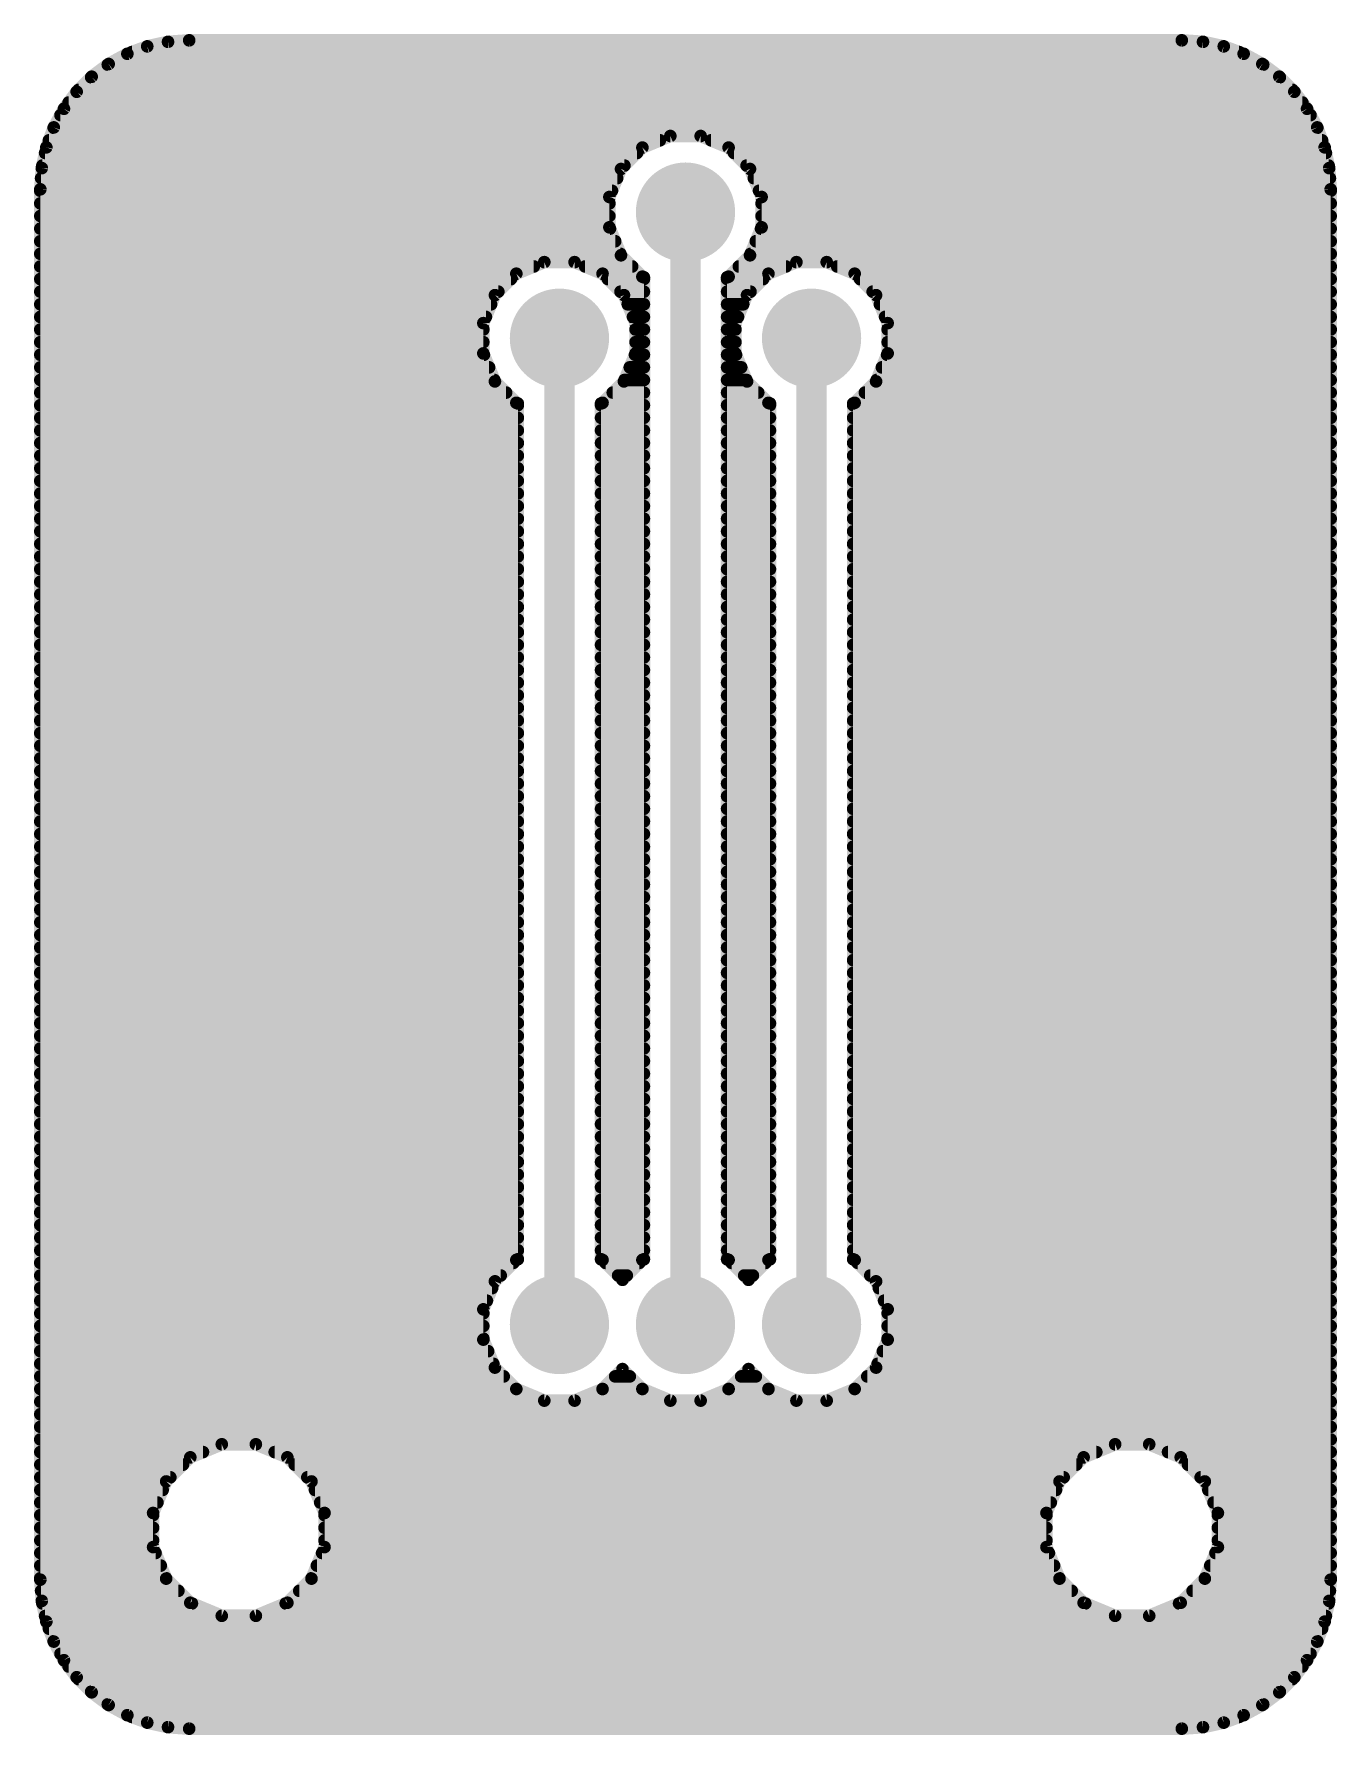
# Model space of a CAD drawing. Extents: x -13.1 to 13.1, y -17.1 to 17.1.
import ezdxf

# ---------------------------------------------------------------- set-up
doc = ezdxf.new("R2010")
doc.units = 0
doc.layers.add('1', color=22, linetype='CONTINUOUS')
doc.layers.add('18', color=82, linetype='CONTINUOUS')

# ---------------------------------------------------------------- blocks, each defined once
blk = doc.blocks.new('ROUNDV')
at = {"const_width": 0.5}
blk.add_lwpolyline([(0, -0.25, 1), (0, 0.25, 1), (0, -0.25)], format="xyb", dxfattribs=at)

msp = doc.modelspace()

# ---------------------------------------------------------------- linework, layer by layer
at = {"layer": '1'}
for points, const_width in [([(-10, 17.0635, 1), (-10, 16.9365)], 0.127), ([(10, 16.9365, 1), (10, 17.0635)], 0.127), ([(-11.2684, 16.7884, 1), (-11.2241, 16.6694)], 0.127), ([(-11.2158, 16.6732, 1), (-11.2767, 16.7846)], 0.127), ([(-11.1521, 16.8275, 1), (-11.1521, 16.7005)], 0.127), ([(-10.8587, 16.9405, 1), (-10.8317, 16.8164)], 0.127), ([(-10.823, 16.819, 1), (-10.8674, 16.938)], 0.127), ([(-10.4315, 17.0328, 1), (-10.4224, 16.9061)], 0.127), ([(-10.4134, 16.9074, 1), (-10.4404, 17.0315)], 0.127), ([(-9.9955, 16.9367, 1), (-10.0045, 17.0633)], 0.127), ([(10.0045, 17.0633, 1), (9.9955, 16.9367)], 0.127), ([(10.4404, 17.0315, 1), (10.4134, 16.9074)], 0.127), ([(10.4224, 16.9061, 1), (10.4315, 17.0328)], 0.127), ([(10.8674, 16.938, 1), (10.823, 16.819)], 0.127), ([(10.8317, 16.8164, 1), (10.8587, 16.9405)], 0.127), ([(11.1521, 16.7005, 1), (11.1521, 16.8275)], 0.127), ([(11.2767, 16.7846, 1), (11.2158, 16.6732)], 0.127), ([(11.2241, 16.6694, 1), (11.2684, 16.7884)], 0.127), ([(-11.6403, 16.5735, 1), (-11.6403, 16.4465)], 0.127), ([(-11.6524, 16.5795, 1), (-11.5915, 16.468)], 0.127), ([(-11.5839, 16.4729, 1), (-11.66, 16.5746)], 0.127), ([(11.66, 16.5746, 1), (11.5839, 16.4729)], 0.127), ([(11.5915, 16.468, 1), (11.6524, 16.5795)], 0.127), ([(11.6403, 16.4465, 1), (11.6403, 16.5735)], 0.127), ([(-12.2298, 16.0655, 1), (-12.2298, 15.9385)], 0.127), ([(-11.9758, 16.3195, 1), (-11.9758, 16.1925)], 0.127), ([(-12.0026, 16.3181, 1), (-11.9265, 16.2164)], 0.127), ([(-11.9197, 16.2223, 1), (-12.0095, 16.3122)], 0.127), ([(12.0095, 16.3122, 1), (11.9197, 16.2223)], 0.127), ([(11.9265, 16.2164, 1), (12.0026, 16.3181)], 0.127), ([(11.9758, 16.1925, 1), (11.9758, 16.3195)], 0.127), ([(12.2298, 15.9385, 1), (12.2298, 16.0655)], 0.127), ([(-12.4294, 15.8115, 1), (-12.4294, 15.6845)], 0.127), ([(-12.3122, 16.0095, 1), (-12.2223, 15.9197)], 0.127), ([(-12.2164, 15.9265, 1), (-12.3181, 16.0026)], 0.127), ([(12.3181, 16.0026, 1), (12.2164, 15.9265)], 0.127), ([(12.2223, 15.9197, 1), (12.3122, 16.0095)], 0.127), ([(12.4294, 15.6845, 1), (12.4294, 15.8115)], 0.127), ([(-12.5936, 15.5575, 1), (-12.5936, 15.4305)], 0.127), ([(-12.5746, 15.66, 1), (-12.4729, 15.5839)], 0.127), ([(-12.468, 15.5915, 1), (-12.5795, 15.6524)], 0.127), ([(12.5795, 15.6524, 1), (12.468, 15.5915)], 0.127), ([(12.4729, 15.5839, 1), (12.5746, 15.66)], 0.127), ([(12.5936, 15.4305, 1), (12.5936, 15.5575)], 0.127), ([(-12.826, 15.0495, 1), (-12.826, 14.9225)], 0.127), ([(-12.7312, 15.3035, 1), (-12.7312, 15.1765)], 0.127), ([(-12.7846, 15.2767, 1), (-12.6732, 15.2158)], 0.127), ([(-12.6694, 15.2241, 1), (-12.7884, 15.2684)], 0.127), ([(-0.516, 14.9225, 1), (-0.516, 15.0495)], 0.127), ([(-0.305, 15.1369, 1), (-0.305, 15.0099)], 0.127), ([(-0.2807, 15.0147, 1), (-0.3293, 15.1321)], 0.127), ([(0.3293, 15.1321, 1), (0.2807, 15.0147)], 0.127), ([(0.305, 15.0099, 1), (0.305, 15.1369)], 0.127), ([(0.516, 15.0495, 1), (0.516, 14.9225)], 0.127), ([(12.7884, 15.2684, 1), (12.6694, 15.2241)], 0.127), ([(12.6732, 15.2158, 1), (12.7846, 15.2767)], 0.127), ([(12.7312, 15.1765, 1), (12.7312, 15.3035)], 0.127), ([(12.826, 14.9225, 1), (12.826, 15.0495)], 0.127), ([(-12.9031, 14.7955, 1), (-12.9031, 14.6685)], 0.127), ([(-12.938, 14.8674, 1), (-12.819, 14.823)], 0.127), ([(-12.8164, 14.8317, 1), (-12.9405, 14.8587)], 0.127), ([(-0.9766, 14.6685, 1), (-0.9766, 14.7955)], 0.127), ([(-0.8929, 14.8986, 1), (-0.8443, 14.7813)], 0.127), ([(-0.8237, 14.795, 1), (-0.9135, 14.8849)], 0.127), ([(0.9135, 14.8849, 1), (0.8237, 14.795)], 0.127), ([(0.8443, 14.7813, 1), (0.8929, 14.8986)], 0.127), ([(0.9766, 14.7955, 1), (0.9766, 14.6685)], 0.127), ([(12.9405, 14.8587, 1), (12.8164, 14.8317)], 0.127), ([(12.819, 14.823, 1), (12.938, 14.8674)], 0.127), ([(12.9031, 14.6685, 1), (12.9031, 14.7955)], 0.127), ([(-13.0315, 14.4404, 1), (-12.9074, 14.4134)], 0.127), ([(-12.9061, 14.4224, 1), (-13.0328, 14.4315)], 0.127), ([(-12.9584, 14.5415, 1), (-12.9584, 14.4145)], 0.127), ([(-1.3449, 14.4535, 1), (-1.255, 14.3637)], 0.127), ([(-1.2413, 14.3843, 1), (-1.3586, 14.4329)], 0.127), ([(-1.2306, 14.4145, 1), (-1.2306, 14.5415)], 0.127), ([(1.2306, 14.5415, 1), (1.2306, 14.4145)], 0.127), ([(1.3586, 14.4329, 1), (1.2413, 14.3843)], 0.127), ([(1.255, 14.3637, 1), (1.3449, 14.4535)], 0.127), ([(13.0328, 14.4315, 1), (12.9061, 14.4224)], 0.127), ([(12.9074, 14.4134, 1), (13.0315, 14.4404)], 0.127), ([(12.9584, 14.4145, 1), (12.9584, 14.5415)], 0.127), ([(-12.9365, 14, 1), (-13.0635, 14)], 0.127), ([(-13, 14.0335, 1), (-13, 13.9065)], 0.127), ([(-13.0633, 14.0045, 1), (-12.9367, 13.9955)], 0.127), ([(-12.984, 14.2875, 1), (-12.984, 14.1605)], 0.127), ([(-1.4816, 13.9065, 1), (-1.4816, 14.0335)], 0.127), ([(-1.3764, 14.1605, 1), (-1.3764, 14.2875)], 0.127), ([(1.3764, 14.2875, 1), (1.3764, 14.1605)], 0.127), ([(1.4816, 14.0335, 1), (1.4816, 13.9065)], 0.127), ([(13.0635, 14, 1), (12.9365, 14)], 0.127), ([(12.9367, 13.9955, 1), (13.0633, 14.0045)], 0.127), ([(12.984, 14.1605, 1), (12.984, 14.2875)], 0.127), ([(13, 13.9065, 1), (13, 14.0335)], 0.127), ([(-13, 13.7795, 1), (-13, 13.6525)], 0.127), ([(-1.4699, 13.845, 1), (-1.5969, 13.845)], 0.127), ([(-1.5921, 13.8693, 1), (-1.4747, 13.8207)], 0.127), ([(-1.5334, 13.6525, 1), (-1.5334, 13.7795)], 0.127), ([(0.1524, 13.54, 1), (-0.1524, 13.54)], 0.3048), ([(1.5969, 13.845, 1), (1.4699, 13.845)], 0.127), ([(1.5334, 13.7795, 1), (1.5334, 13.6525)], 0.127), ([(1.4747, 13.8207, 1), (1.5921, 13.8693)], 0.127), ([(13, 13.6525, 1), (13, 13.7795)], 0.127), ([(-13, 13.5255, 1), (-13, 13.3985)], 0.127), ([(-1.4747, 13.2593, 1), (-1.5921, 13.2107)], 0.127), ([(-1.5334, 13.3985, 1), (-1.5334, 13.5255)], 0.127), ([(1.5334, 13.5255, 1), (1.5334, 13.3985)], 0.127), ([(1.5921, 13.2107, 1), (1.4747, 13.2593)], 0.127), ([(13, 13.3985, 1), (13, 13.5255)], 0.127), ([(-13, 13.2715, 1), (-13, 13.1445)], 0.127), ([(-13, 13.0175, 1), (-13, 12.8905)], 0.127), ([(-1.5969, 13.235, 1), (-1.4699, 13.235)], 0.127), ([(-1.5222, 13.1445, 1), (-1.5222, 13.2715)], 0.127), ([(-1.417, 12.8905, 1), (-1.417, 13.0175)], 0.127), ([(1.417, 13.0175, 1), (1.417, 12.8905)], 0.127), ([(1.5222, 13.2715, 1), (1.5222, 13.1445)], 0.127), ([(1.4699, 13.235, 1), (1.5969, 13.235)], 0.127), ([(13, 13.1445, 1), (13, 13.2715)], 0.127), ([(13, 12.8905, 1), (13, 13.0175)], 0.127), ([(-13, 12.7635, 1), (-13, 12.6365)], 0.127), ([(-1.255, 12.7163, 1), (-1.3449, 12.6265)], 0.127), ([(-1.3586, 12.6471, 1), (-1.2413, 12.6957)], 0.127), ([(-1.3118, 12.6365, 1), (-1.3118, 12.7635)], 0.127), ([(1.2413, 12.6957, 1), (1.3586, 12.6471)], 0.127), ([(1.3118, 12.7635, 1), (1.3118, 12.6365)], 0.127), ([(1.3449, 12.6265, 1), (1.255, 12.7163)], 0.127), ([(13, 12.6365, 1), (13, 12.7635)], 0.127), ([(-13, 12.5095, 1), (-13, 12.3825)], 0.127), ([(-3.4329, 12.3586, 1), (-3.3843, 12.2413)], 0.127), ([(-3.3637, 12.255, 1), (-3.4535, 12.3449)], 0.127), ([(-3.056, 12.3825, 1), (-3.056, 12.5095)], 0.127), ([(-2.845, 12.5969, 1), (-2.845, 12.4699)], 0.127), ([(-2.8207, 12.4747, 1), (-2.8693, 12.5921)], 0.127), ([(-2.2107, 12.5921, 1), (-2.2593, 12.4747)], 0.127), ([(-2.235, 12.4699, 1), (-2.235, 12.5969)], 0.127), ([(-2.024, 12.5095, 1), (-2.024, 12.3825)], 0.127), ([(-1.6265, 12.3449, 1), (-1.7163, 12.255)], 0.127), ([(-1.6957, 12.2413, 1), (-1.6471, 12.3586)], 0.127), ([(-1.0746, 12.3825, 1), (-1.0746, 12.5095)], 0.127), ([(-0.8443, 12.2987, 1), (-0.8929, 12.1814)], 0.127), ([(-0.9135, 12.1951, 1), (-0.8237, 12.2849)], 0.127), ([(-0.7747, 12.2275, 1), (-0.9017, 12.2275)], 0.127), ([(-0.8625, 12.1688, 1), (-0.8139, 12.2861)], 0.127), ([(0.9017, 12.2275, 1), (0.7747, 12.2275)], 0.127), ([(0.8139, 12.2861, 1), (0.8625, 12.1688)], 0.127), ([(0.8237, 12.2849, 1), (0.9135, 12.1951)], 0.127), ([(0.8929, 12.1814, 1), (0.8443, 12.2987)], 0.127), ([(1.0746, 12.5095, 1), (1.0746, 12.3825)], 0.127), ([(1.6471, 12.3586, 1), (1.6957, 12.2413)], 0.127), ([(1.7163, 12.255, 1), (1.6265, 12.3449)], 0.127), ([(2.024, 12.3825, 1), (2.024, 12.5095)], 0.127), ([(2.235, 12.5969, 1), (2.235, 12.4699)], 0.127), ([(2.2593, 12.4747, 1), (2.2107, 12.5921)], 0.127), ([(2.8693, 12.5921, 1), (2.8207, 12.4747)], 0.127), ([(2.845, 12.4699, 1), (2.845, 12.5969)], 0.127), ([(3.056, 12.5095, 1), (3.056, 12.3825)], 0.127), ([(3.4535, 12.3449, 1), (3.3637, 12.255)], 0.127), ([(3.3843, 12.2413, 1), (3.4329, 12.3586)], 0.127), ([(13, 12.3825, 1), (13, 12.5095)], 0.127), ([(-13, 12.2555, 1), (-13, 12.1285)], 0.127), ([(-13, 12.0015, 1), (-13, 11.8745)], 0.127), ([(-3.7813, 11.8443, 1), (-3.8986, 11.8929)], 0.127), ([(-3.7706, 11.8745, 1), (-3.7706, 12.0015)], 0.127), ([(-3.5166, 12.1285, 1), (-3.5166, 12.2555)], 0.127), ([(-1.5634, 12.2555, 1), (-1.5634, 12.1285)], 0.127), ([(-1.3094, 12.0015, 1), (-1.3094, 11.8745)], 0.127), ([(-1.1814, 11.8929, 1), (-1.2987, 11.8443)], 0.127), ([(-0.8382, 12.1285, 1), (-0.8382, 12.2555)], 0.127), ([(-0.8382, 11.8745, 1), (-0.8382, 12.0015)], 0.127), ([(0.8382, 12.2555, 1), (0.8382, 12.1285)], 0.127), ([(0.8382, 12.0015, 1), (0.8382, 11.8745)], 0.127), ([(1.2987, 11.8443, 1), (1.1814, 11.8929)], 0.127), ([(1.3094, 11.8745, 1), (1.3094, 12.0015)], 0.127), ([(1.5634, 12.1285, 1), (1.5634, 12.2555)], 0.127), ([(3.5166, 12.2555, 1), (3.5166, 12.1285)], 0.127), ([(3.7706, 12.0015, 1), (3.7706, 11.8745)], 0.127), ([(3.8986, 11.8929, 1), (3.7813, 11.8443)], 0.127), ([(13, 12.1285, 1), (13, 12.2555)], 0.127), ([(13, 11.8745, 1), (13, 12.0015)], 0.127), ([(-13, 11.7475, 1), (-13, 11.6205)], 0.127), ([(-3.9164, 11.6205, 1), (-3.9164, 11.7475)], 0.127), ([(-3.8849, 11.9135, 1), (-3.795, 11.8237)], 0.127), ([(-1.2849, 11.8237, 1), (-1.1951, 11.9135)], 0.127), ([(-1.1636, 11.7475, 1), (-1.1636, 11.6205)], 0.127), ([(-0.8382, 11.6205, 1), (-0.8382, 11.7475)], 0.127), ([(0.8382, 11.7475, 1), (0.8382, 11.6205)], 0.127), ([(1.1636, 11.6205, 1), (1.1636, 11.7475)], 0.127), ([(1.1951, 11.9135, 1), (1.2849, 11.8237)], 0.127), ([(3.795, 11.8237, 1), (3.8849, 11.9135)], 0.127), ([(3.9164, 11.7475, 1), (3.9164, 11.6205)], 0.127), ([(13, 11.6205, 1), (13, 11.7475)], 0.127), ([(-13, 11.4935, 1), (-13, 11.3665)], 0.127), ([(-4.0099, 11.305, 1), (-4.1369, 11.305)], 0.127), ([(-4.1321, 11.3293, 1), (-4.0147, 11.2807)], 0.127), ([(-4.0216, 11.3665, 1), (-4.0216, 11.4935)], 0.127), ([(-2.3876, 11, 1), (-2.6924, 11)], 0.3048), ([(-1.0584, 11.4935, 1), (-1.0584, 11.3665)], 0.127), ([(-0.9431, 11.305, 1), (-1.0701, 11.305)], 0.127), ([(-1.0653, 11.2807, 1), (-0.9479, 11.3293)], 0.127), ([(-0.8382, 11.3665, 1), (-0.8382, 11.4935)], 0.127), ([(0.8382, 11.4935, 1), (0.8382, 11.3665)], 0.127), ([(1.0701, 11.305, 1), (0.9431, 11.305)], 0.127), ([(0.9479, 11.3293, 1), (1.0653, 11.2807)], 0.127), ([(1.0584, 11.3665, 1), (1.0584, 11.4935)], 0.127), ([(2.6924, 11, 1), (2.3876, 11)], 0.3048), ([(4.0216, 11.4935, 1), (4.0216, 11.3665)], 0.127), ([(4.1369, 11.305, 1), (4.0099, 11.305)], 0.127), ([(4.0147, 11.2807, 1), (4.1321, 11.3293)], 0.127), ([(13, 11.3665, 1), (13, 11.4935)], 0.127), ([(-13, 11.2395, 1), (-13, 11.1125)], 0.127), ([(-13, 10.9855, 1), (-13, 10.8585)], 0.127), ([(-4.0734, 11.1125, 1), (-4.0734, 11.2395)], 0.127), ([(-4.0734, 10.8585, 1), (-4.0734, 10.9855)], 0.127), ([(-1.0066, 11.2395, 1), (-1.0066, 11.1125)], 0.127), ([(-1.0066, 10.9855, 1), (-1.0066, 10.8585)], 0.127), ([(-0.8382, 11.1125, 1), (-0.8382, 11.2395)], 0.127), ([(-0.8382, 10.8585, 1), (-0.8382, 10.9855)], 0.127), ([(0.8382, 11.2395, 1), (0.8382, 11.1125)], 0.127), ([(0.8382, 10.9855, 1), (0.8382, 10.8585)], 0.127), ([(1.0066, 11.1125, 1), (1.0066, 11.2395)], 0.127), ([(1.0066, 10.8585, 1), (1.0066, 10.9855)], 0.127), ([(4.0734, 11.2395, 1), (4.0734, 11.1125)], 0.127), ([(4.0734, 10.9855, 1), (4.0734, 10.8585)], 0.127), ([(13, 11.1125, 1), (13, 11.2395)], 0.127), ([(13, 10.8585, 1), (13, 10.9855)], 0.127), ([(-13, 10.7315, 1), (-13, 10.6045)], 0.127), ([(-4.0147, 10.7193, 1), (-4.1321, 10.6707)], 0.127), ([(-4.1369, 10.695, 1), (-4.0099, 10.695)], 0.127), ([(-4.0622, 10.6045, 1), (-4.0622, 10.7315)], 0.127), ([(-1.0178, 10.7315, 1), (-1.0178, 10.6045)], 0.127), ([(-1.0701, 10.695, 1), (-0.9431, 10.695)], 0.127), ([(-0.9479, 10.6707, 1), (-1.0653, 10.7193)], 0.127), ([(-0.8382, 10.6045, 1), (-0.8382, 10.7315)], 0.127), ([(0.8382, 10.7315, 1), (0.8382, 10.6045)], 0.127), ([(1.0653, 10.7193, 1), (0.9479, 10.6707)], 0.127), ([(0.9431, 10.695, 1), (1.0701, 10.695)], 0.127), ([(1.0178, 10.6045, 1), (1.0178, 10.7315)], 0.127), ([(4.0622, 10.7315, 1), (4.0622, 10.6045)], 0.127), ([(4.0099, 10.695, 1), (4.1369, 10.695)], 0.127), ([(4.1321, 10.6707, 1), (4.0147, 10.7193)], 0.127), ([(13, 10.6045, 1), (13, 10.7315)], 0.127), ([(-13, 10.4775, 1), (-13, 10.3505)], 0.127), ([(-13, 10.2235, 1), (-13, 10.0965)], 0.127), ([(-3.957, 10.3505, 1), (-3.957, 10.4775)], 0.127), ([(-3.8518, 10.0965, 1), (-3.8518, 10.2235)], 0.127), ([(-1.2282, 10.2235, 1), (-1.2282, 10.0965)], 0.127), ([(-1.123, 10.4775, 1), (-1.123, 10.3505)], 0.127), ([(-0.8382, 10.3505, 1), (-0.8382, 10.4775)], 0.127), ([(-0.8382, 10.0965, 1), (-0.8382, 10.2235)], 0.127), ([(0.8382, 10.4775, 1), (0.8382, 10.3505)], 0.127), ([(0.8382, 10.2235, 1), (0.8382, 10.0965)], 0.127), ([(1.123, 10.3505, 1), (1.123, 10.4775)], 0.127), ([(1.2282, 10.0965, 1), (1.2282, 10.2235)], 0.127), ([(3.8518, 10.2235, 1), (3.8518, 10.0965)], 0.127), ([(3.957, 10.4775, 1), (3.957, 10.3505)], 0.127), ([(13, 10.3505, 1), (13, 10.4775)], 0.127), ([(13, 10.0965, 1), (13, 10.2235)], 0.127), ([(-13, 9.9695, 1), (-13, 9.8425)], 0.127), ([(-3.795, 10.1763, 1), (-3.8849, 10.0865)], 0.127), ([(-3.8986, 10.1071, 1), (-3.7813, 10.1557)], 0.127), ([(-3.6146, 9.8425, 1), (-3.6146, 9.9695)], 0.127), ([(-1.4654, 9.9695, 1), (-1.4654, 9.8425)], 0.127), ([(-1.2987, 10.1557, 1), (-1.1814, 10.1071)], 0.127), ([(-1.1951, 10.0865, 1), (-1.2849, 10.1763)], 0.127), ([(-0.8382, 9.8425, 1), (-0.8382, 9.9695)], 0.127), ([(0.8382, 9.9695, 1), (0.8382, 9.8425)], 0.127), ([(1.2849, 10.1763, 1), (1.1951, 10.0865)], 0.127), ([(1.1814, 10.1071, 1), (1.2987, 10.1557)], 0.127), ([(1.4654, 9.8425, 1), (1.4654, 9.9695)], 0.127), ([(3.6146, 9.9695, 1), (3.6146, 9.8425)], 0.127), ([(3.7813, 10.1557, 1), (3.8986, 10.1071)], 0.127), ([(3.8849, 10.0865, 1), (3.795, 10.1763)], 0.127), ([(13, 9.8425, 1), (13, 9.9695)], 0.127), ([(-13, 9.7155, 1), (-13, 9.5885)], 0.127), ([(-3.3843, 9.7587, 1), (-3.4329, 9.6414)], 0.127), ([(-3.4535, 9.6551, 1), (-3.3637, 9.7449)], 0.127), ([(-3.3147, 9.6875, 1), (-3.4417, 9.6875)], 0.127), ([(-3.4025, 9.6288, 1), (-3.3539, 9.7461)], 0.127), ([(-3.3782, 9.5885, 1), (-3.3782, 9.7155)], 0.127), ([(-1.6383, 9.6875, 1), (-1.7653, 9.6875)], 0.127), ([(-1.7261, 9.7461, 1), (-1.6775, 9.6288)], 0.127), ([(-1.7018, 9.7155, 1), (-1.7018, 9.5885)], 0.127), ([(-1.7163, 9.7449, 1), (-1.6265, 9.6551)], 0.127), ([(-1.6471, 9.6414, 1), (-1.6957, 9.7587)], 0.127), ([(-0.8382, 9.5885, 1), (-0.8382, 9.7155)], 0.127), ([(0.8382, 9.7155, 1), (0.8382, 9.5885)], 0.127), ([(1.6957, 9.7587, 1), (1.6471, 9.6414)], 0.127), ([(1.6265, 9.6551, 1), (1.7163, 9.7449)], 0.127), ([(1.7653, 9.6875, 1), (1.6383, 9.6875)], 0.127), ([(1.6775, 9.6288, 1), (1.7261, 9.7461)], 0.127), ([(1.7018, 9.5885, 1), (1.7018, 9.7155)], 0.127), ([(3.4417, 9.6875, 1), (3.3147, 9.6875)], 0.127), ([(3.3539, 9.7461, 1), (3.4025, 9.6288)], 0.127), ([(3.3782, 9.7155, 1), (3.3782, 9.5885)], 0.127), ([(3.3637, 9.7449, 1), (3.4535, 9.6551)], 0.127), ([(3.4329, 9.6414, 1), (3.3843, 9.7587)], 0.127), ([(13, 9.5885, 1), (13, 9.7155)], 0.127), ([(-13, 9.4615, 1), (-13, 9.3345)], 0.127), ([(-13, 9.2075, 1), (-13, 9.0805)], 0.127), ([(-3.3782, 9.3345, 1), (-3.3782, 9.4615)], 0.127), ([(-3.3782, 9.0805, 1), (-3.3782, 9.2075)], 0.127), ([(-1.7018, 9.4615, 1), (-1.7018, 9.3345)], 0.127), ([(-1.7018, 9.2075, 1), (-1.7018, 9.0805)], 0.127), ([(-0.8382, 9.3345, 1), (-0.8382, 9.4615)], 0.127), ([(-0.8382, 9.0805, 1), (-0.8382, 9.2075)], 0.127), ([(0.8382, 9.4615, 1), (0.8382, 9.3345)], 0.127), ([(0.8382, 9.2075, 1), (0.8382, 9.0805)], 0.127), ([(1.7018, 9.3345, 1), (1.7018, 9.4615)], 0.127), ([(1.7018, 9.0805, 1), (1.7018, 9.2075)], 0.127), ([(3.3782, 9.4615, 1), (3.3782, 9.3345)], 0.127), ([(3.3782, 9.2075, 1), (3.3782, 9.0805)], 0.127), ([(13, 9.3345, 1), (13, 9.4615)], 0.127), ([(13, 9.0805, 1), (13, 9.2075)], 0.127), ([(-13, 8.9535, 1), (-13, 8.8265)], 0.127), ([(-3.3782, 8.8265, 1), (-3.3782, 8.9535)], 0.127), ([(-1.7018, 8.9535, 1), (-1.7018, 8.8265)], 0.127), ([(-0.8382, 8.8265, 1), (-0.8382, 8.9535)], 0.127), ([(0.8382, 8.9535, 1), (0.8382, 8.8265)], 0.127), ([(1.7018, 8.8265, 1), (1.7018, 8.9535)], 0.127), ([(3.3782, 8.9535, 1), (3.3782, 8.8265)], 0.127), ([(13, 8.8265, 1), (13, 8.9535)], 0.127), ([(-13, 8.6995, 1), (-13, 8.5725)], 0.127), ([(-3.3782, 8.5725, 1), (-3.3782, 8.6995)], 0.127), ([(-1.7018, 8.6995, 1), (-1.7018, 8.5725)], 0.127), ([(-0.8382, 8.5725, 1), (-0.8382, 8.6995)], 0.127), ([(0.8382, 8.6995, 1), (0.8382, 8.5725)], 0.127), ([(1.7018, 8.5725, 1), (1.7018, 8.6995)], 0.127), ([(3.3782, 8.6995, 1), (3.3782, 8.5725)], 0.127), ([(13, 8.5725, 1), (13, 8.6995)], 0.127), ([(-13, 8.4455, 1), (-13, 8.3185)], 0.127), ([(-13, 8.1915, 1), (-13, 8.0645)], 0.127), ([(-3.3782, 8.3185, 1), (-3.3782, 8.4455)], 0.127), ([(-3.3782, 8.0645, 1), (-3.3782, 8.1915)], 0.127), ([(-1.7018, 8.4455, 1), (-1.7018, 8.3185)], 0.127), ([(-1.7018, 8.1915, 1), (-1.7018, 8.0645)], 0.127), ([(-0.8382, 8.3185, 1), (-0.8382, 8.4455)], 0.127), ([(-0.8382, 8.0645, 1), (-0.8382, 8.1915)], 0.127), ([(0.8382, 8.4455, 1), (0.8382, 8.3185)], 0.127), ([(0.8382, 8.1915, 1), (0.8382, 8.0645)], 0.127), ([(1.7018, 8.3185, 1), (1.7018, 8.4455)], 0.127), ([(1.7018, 8.0645, 1), (1.7018, 8.1915)], 0.127), ([(3.3782, 8.4455, 1), (3.3782, 8.3185)], 0.127), ([(3.3782, 8.1915, 1), (3.3782, 8.0645)], 0.127), ([(13, 8.3185, 1), (13, 8.4455)], 0.127), ([(13, 8.0645, 1), (13, 8.1915)], 0.127), ([(-13, 7.9375, 1), (-13, 7.8105)], 0.127), ([(-3.3782, 7.8105, 1), (-3.3782, 7.9375)], 0.127), ([(-1.7018, 7.9375, 1), (-1.7018, 7.8105)], 0.127), ([(-0.8382, 7.8105, 1), (-0.8382, 7.9375)], 0.127), ([(0.8382, 7.9375, 1), (0.8382, 7.8105)], 0.127), ([(1.7018, 7.8105, 1), (1.7018, 7.9375)], 0.127), ([(3.3782, 7.9375, 1), (3.3782, 7.8105)], 0.127), ([(13, 7.8105, 1), (13, 7.9375)], 0.127), ([(-13, 7.6835, 1), (-13, 7.5565)], 0.127), ([(-3.3782, 7.5565, 1), (-3.3782, 7.6835)], 0.127), ([(-1.7018, 7.6835, 1), (-1.7018, 7.5565)], 0.127), ([(-0.8382, 7.5565, 1), (-0.8382, 7.6835)], 0.127), ([(0.8382, 7.6835, 1), (0.8382, 7.5565)], 0.127), ([(1.7018, 7.5565, 1), (1.7018, 7.6835)], 0.127), ([(3.3782, 7.6835, 1), (3.3782, 7.5565)], 0.127), ([(13, 7.5565, 1), (13, 7.6835)], 0.127), ([(-13, 7.4295, 1), (-13, 7.3025)], 0.127), ([(-13, 7.1755, 1), (-13, 7.0485)], 0.127), ([(-3.3782, 7.3025, 1), (-3.3782, 7.4295)], 0.127), ([(-3.3782, 7.0485, 1), (-3.3782, 7.1755)], 0.127), ([(-1.7018, 7.4295, 1), (-1.7018, 7.3025)], 0.127), ([(-1.7018, 7.1755, 1), (-1.7018, 7.0485)], 0.127), ([(-0.8382, 7.3025, 1), (-0.8382, 7.4295)], 0.127), ([(-0.8382, 7.0485, 1), (-0.8382, 7.1755)], 0.127), ([(0.8382, 7.4295, 1), (0.8382, 7.3025)], 0.127), ([(0.8382, 7.1755, 1), (0.8382, 7.0485)], 0.127), ([(1.7018, 7.3025, 1), (1.7018, 7.4295)], 0.127), ([(1.7018, 7.0485, 1), (1.7018, 7.1755)], 0.127), ([(3.3782, 7.4295, 1), (3.3782, 7.3025)], 0.127), ([(3.3782, 7.1755, 1), (3.3782, 7.0485)], 0.127), ([(13, 7.3025, 1), (13, 7.4295)], 0.127), ([(13, 7.0485, 1), (13, 7.1755)], 0.127), ([(-13, 6.9215, 1), (-13, 6.7945)], 0.127), ([(-3.3782, 6.7945, 1), (-3.3782, 6.9215)], 0.127), ([(-1.7018, 6.9215, 1), (-1.7018, 6.7945)], 0.127), ([(-0.8382, 6.7945, 1), (-0.8382, 6.9215)], 0.127), ([(0.8382, 6.9215, 1), (0.8382, 6.7945)], 0.127), ([(1.7018, 6.7945, 1), (1.7018, 6.9215)], 0.127), ([(3.3782, 6.9215, 1), (3.3782, 6.7945)], 0.127), ([(13, 6.7945, 1), (13, 6.9215)], 0.127), ([(-13, 6.6675, 1), (-13, 6.5405)], 0.127), ([(-3.3782, 6.5405, 1), (-3.3782, 6.6675)], 0.127), ([(-1.7018, 6.6675, 1), (-1.7018, 6.5405)], 0.127), ([(-0.8382, 6.5405, 1), (-0.8382, 6.6675)], 0.127), ([(0.8382, 6.6675, 1), (0.8382, 6.5405)], 0.127), ([(1.7018, 6.5405, 1), (1.7018, 6.6675)], 0.127), ([(3.3782, 6.6675, 1), (3.3782, 6.5405)], 0.127), ([(13, 6.5405, 1), (13, 6.6675)], 0.127), ([(-13, 6.4135, 1), (-13, 6.2865)], 0.127), ([(-13, 6.1595, 1), (-13, 6.0325)], 0.127), ([(-3.3782, 6.2865, 1), (-3.3782, 6.4135)], 0.127), ([(-3.3782, 6.0325, 1), (-3.3782, 6.1595)], 0.127), ([(-1.7018, 6.4135, 1), (-1.7018, 6.2865)], 0.127), ([(-1.7018, 6.1595, 1), (-1.7018, 6.0325)], 0.127), ([(-0.8382, 6.2865, 1), (-0.8382, 6.4135)], 0.127), ([(-0.8382, 6.0325, 1), (-0.8382, 6.1595)], 0.127), ([(0.8382, 6.4135, 1), (0.8382, 6.2865)], 0.127), ([(0.8382, 6.1595, 1), (0.8382, 6.0325)], 0.127), ([(1.7018, 6.2865, 1), (1.7018, 6.4135)], 0.127), ([(1.7018, 6.0325, 1), (1.7018, 6.1595)], 0.127), ([(3.3782, 6.4135, 1), (3.3782, 6.2865)], 0.127), ([(3.3782, 6.1595, 1), (3.3782, 6.0325)], 0.127), ([(13, 6.2865, 1), (13, 6.4135)], 0.127), ([(13, 6.0325, 1), (13, 6.1595)], 0.127), ([(-13, 5.9055, 1), (-13, 5.7785)], 0.127), ([(-3.3782, 5.7785, 1), (-3.3782, 5.9055)], 0.127), ([(-1.7018, 5.9055, 1), (-1.7018, 5.7785)], 0.127), ([(-0.8382, 5.7785, 1), (-0.8382, 5.9055)], 0.127), ([(0.8382, 5.9055, 1), (0.8382, 5.7785)], 0.127), ([(1.7018, 5.7785, 1), (1.7018, 5.9055)], 0.127), ([(3.3782, 5.9055, 1), (3.3782, 5.7785)], 0.127), ([(13, 5.7785, 1), (13, 5.9055)], 0.127), ([(-13, 5.6515, 1), (-13, 5.5245)], 0.127), ([(-3.3782, 5.5245, 1), (-3.3782, 5.6515)], 0.127), ([(-1.7018, 5.6515, 1), (-1.7018, 5.5245)], 0.127), ([(-0.8382, 5.5245, 1), (-0.8382, 5.6515)], 0.127), ([(0.8382, 5.6515, 1), (0.8382, 5.5245)], 0.127), ([(1.7018, 5.5245, 1), (1.7018, 5.6515)], 0.127), ([(3.3782, 5.6515, 1), (3.3782, 5.5245)], 0.127), ([(13, 5.5245, 1), (13, 5.6515)], 0.127), ([(-13, 5.3975, 1), (-13, 5.2705)], 0.127), ([(-13, 5.1435, 1), (-13, 5.0165)], 0.127), ([(-3.3782, 5.2705, 1), (-3.3782, 5.3975)], 0.127), ([(-3.3782, 5.0165, 1), (-3.3782, 5.1435)], 0.127), ([(-1.7018, 5.3975, 1), (-1.7018, 5.2705)], 0.127), ([(-1.7018, 5.1435, 1), (-1.7018, 5.0165)], 0.127), ([(-0.8382, 5.2705, 1), (-0.8382, 5.3975)], 0.127), ([(-0.8382, 5.0165, 1), (-0.8382, 5.1435)], 0.127), ([(0.8382, 5.3975, 1), (0.8382, 5.2705)], 0.127), ([(0.8382, 5.1435, 1), (0.8382, 5.0165)], 0.127), ([(1.7018, 5.2705, 1), (1.7018, 5.3975)], 0.127), ([(1.7018, 5.0165, 1), (1.7018, 5.1435)], 0.127), ([(3.3782, 5.3975, 1), (3.3782, 5.2705)], 0.127), ([(3.3782, 5.1435, 1), (3.3782, 5.0165)], 0.127), ([(13, 5.2705, 1), (13, 5.3975)], 0.127), ([(13, 5.0165, 1), (13, 5.1435)], 0.127), ([(-13, 4.8895, 1), (-13, 4.7625)], 0.127), ([(-3.3782, 4.7625, 1), (-3.3782, 4.8895)], 0.127), ([(-1.7018, 4.8895, 1), (-1.7018, 4.7625)], 0.127), ([(-0.8382, 4.7625, 1), (-0.8382, 4.8895)], 0.127), ([(0.8382, 4.8895, 1), (0.8382, 4.7625)], 0.127), ([(1.7018, 4.7625, 1), (1.7018, 4.8895)], 0.127), ([(3.3782, 4.8895, 1), (3.3782, 4.7625)], 0.127), ([(13, 4.7625, 1), (13, 4.8895)], 0.127), ([(-13, 4.6355, 1), (-13, 4.5085)], 0.127), ([(-3.3782, 4.5085, 1), (-3.3782, 4.6355)], 0.127), ([(-1.7018, 4.6355, 1), (-1.7018, 4.5085)], 0.127), ([(-0.8382, 4.5085, 1), (-0.8382, 4.6355)], 0.127), ([(0.8382, 4.6355, 1), (0.8382, 4.5085)], 0.127), ([(1.7018, 4.5085, 1), (1.7018, 4.6355)], 0.127), ([(3.3782, 4.6355, 1), (3.3782, 4.5085)], 0.127), ([(13, 4.5085, 1), (13, 4.6355)], 0.127), ([(-13, 4.3815, 1), (-13, 4.2545)], 0.127), ([(-13, 4.1275, 1), (-13, 4.0005)], 0.127), ([(-3.3782, 4.2545, 1), (-3.3782, 4.3815)], 0.127), ([(-3.3782, 4.0005, 1), (-3.3782, 4.1275)], 0.127), ([(-1.7018, 4.3815, 1), (-1.7018, 4.2545)], 0.127), ([(-1.7018, 4.1275, 1), (-1.7018, 4.0005)], 0.127), ([(-0.8382, 4.2545, 1), (-0.8382, 4.3815)], 0.127), ([(-0.8382, 4.0005, 1), (-0.8382, 4.1275)], 0.127), ([(0.8382, 4.3815, 1), (0.8382, 4.2545)], 0.127), ([(0.8382, 4.1275, 1), (0.8382, 4.0005)], 0.127), ([(1.7018, 4.2545, 1), (1.7018, 4.3815)], 0.127), ([(1.7018, 4.0005, 1), (1.7018, 4.1275)], 0.127), ([(3.3782, 4.3815, 1), (3.3782, 4.2545)], 0.127), ([(3.3782, 4.1275, 1), (3.3782, 4.0005)], 0.127), ([(13, 4.2545, 1), (13, 4.3815)], 0.127), ([(13, 4.0005, 1), (13, 4.1275)], 0.127), ([(-13, 3.8735, 1), (-13, 3.7465)], 0.127), ([(-3.3782, 3.7465, 1), (-3.3782, 3.8735)], 0.127), ([(-1.7018, 3.8735, 1), (-1.7018, 3.7465)], 0.127), ([(-0.8382, 3.7465, 1), (-0.8382, 3.8735)], 0.127), ([(0.8382, 3.8735, 1), (0.8382, 3.7465)], 0.127), ([(1.7018, 3.7465, 1), (1.7018, 3.8735)], 0.127), ([(3.3782, 3.8735, 1), (3.3782, 3.7465)], 0.127), ([(13, 3.7465, 1), (13, 3.8735)], 0.127), ([(-13, 3.6195, 1), (-13, 3.4925)], 0.127), ([(-13, 3.3655, 1), (-13, 3.2385)], 0.127), ([(-3.3782, 3.4925, 1), (-3.3782, 3.6195)], 0.127), ([(-3.3782, 3.2385, 1), (-3.3782, 3.3655)], 0.127), ([(-1.7018, 3.6195, 1), (-1.7018, 3.4925)], 0.127), ([(-1.7018, 3.3655, 1), (-1.7018, 3.2385)], 0.127), ([(-0.8382, 3.4925, 1), (-0.8382, 3.6195)], 0.127), ([(-0.8382, 3.2385, 1), (-0.8382, 3.3655)], 0.127), ([(0.8382, 3.6195, 1), (0.8382, 3.4925)], 0.127), ([(0.8382, 3.3655, 1), (0.8382, 3.2385)], 0.127), ([(1.7018, 3.4925, 1), (1.7018, 3.6195)], 0.127), ([(1.7018, 3.2385, 1), (1.7018, 3.3655)], 0.127), ([(3.3782, 3.6195, 1), (3.3782, 3.4925)], 0.127), ([(3.3782, 3.3655, 1), (3.3782, 3.2385)], 0.127), ([(13, 3.4925, 1), (13, 3.6195)], 0.127), ([(13, 3.2385, 1), (13, 3.3655)], 0.127), ([(-13, 3.1115, 1), (-13, 2.9845)], 0.127), ([(-3.3782, 2.9845, 1), (-3.3782, 3.1115)], 0.127), ([(-1.7018, 3.1115, 1), (-1.7018, 2.9845)], 0.127), ([(-0.8382, 2.9845, 1), (-0.8382, 3.1115)], 0.127), ([(0.8382, 3.1115, 1), (0.8382, 2.9845)], 0.127), ([(1.7018, 2.9845, 1), (1.7018, 3.1115)], 0.127), ([(3.3782, 3.1115, 1), (3.3782, 2.9845)], 0.127), ([(13, 2.9845, 1), (13, 3.1115)], 0.127), ([(-13, 2.8575, 1), (-13, 2.7305)], 0.127), ([(-3.3782, 2.7305, 1), (-3.3782, 2.8575)], 0.127), ([(-1.7018, 2.8575, 1), (-1.7018, 2.7305)], 0.127), ([(-0.8382, 2.7305, 1), (-0.8382, 2.8575)], 0.127), ([(0.8382, 2.8575, 1), (0.8382, 2.7305)], 0.127), ([(1.7018, 2.7305, 1), (1.7018, 2.8575)], 0.127), ([(3.3782, 2.8575, 1), (3.3782, 2.7305)], 0.127), ([(13, 2.7305, 1), (13, 2.8575)], 0.127), ([(-13, 2.6035, 1), (-13, 2.4765)], 0.127), ([(-13, 2.3495, 1), (-13, 2.2225)], 0.127), ([(-3.3782, 2.4765, 1), (-3.3782, 2.6035)], 0.127), ([(-3.3782, 2.2225, 1), (-3.3782, 2.3495)], 0.127), ([(-1.7018, 2.6035, 1), (-1.7018, 2.4765)], 0.127), ([(-1.7018, 2.3495, 1), (-1.7018, 2.2225)], 0.127), ([(-0.8382, 2.4765, 1), (-0.8382, 2.6035)], 0.127), ([(-0.8382, 2.2225, 1), (-0.8382, 2.3495)], 0.127), ([(0.8382, 2.6035, 1), (0.8382, 2.4765)], 0.127), ([(0.8382, 2.3495, 1), (0.8382, 2.2225)], 0.127), ([(1.7018, 2.4765, 1), (1.7018, 2.6035)], 0.127), ([(1.7018, 2.2225, 1), (1.7018, 2.3495)], 0.127), ([(3.3782, 2.6035, 1), (3.3782, 2.4765)], 0.127), ([(3.3782, 2.3495, 1), (3.3782, 2.2225)], 0.127), ([(13, 2.4765, 1), (13, 2.6035)], 0.127), ([(13, 2.2225, 1), (13, 2.3495)], 0.127), ([(-13, 2.0955, 1), (-13, 1.9685)], 0.127), ([(-3.3782, 1.9685, 1), (-3.3782, 2.0955)], 0.127), ([(-1.7018, 2.0955, 1), (-1.7018, 1.9685)], 0.127), ([(-0.8382, 1.9685, 1), (-0.8382, 2.0955)], 0.127), ([(0.8382, 2.0955, 1), (0.8382, 1.9685)], 0.127), ([(1.7018, 1.9685, 1), (1.7018, 2.0955)], 0.127), ([(3.3782, 2.0955, 1), (3.3782, 1.9685)], 0.127), ([(13, 1.9685, 1), (13, 2.0955)], 0.127), ([(-13, 1.8415, 1), (-13, 1.7145)], 0.127), ([(-3.3782, 1.7145, 1), (-3.3782, 1.8415)], 0.127), ([(-1.7018, 1.8415, 1), (-1.7018, 1.7145)], 0.127), ([(-0.8382, 1.7145, 1), (-0.8382, 1.8415)], 0.127), ([(0.8382, 1.8415, 1), (0.8382, 1.7145)], 0.127), ([(1.7018, 1.7145, 1), (1.7018, 1.8415)], 0.127), ([(3.3782, 1.8415, 1), (3.3782, 1.7145)], 0.127), ([(13, 1.7145, 1), (13, 1.8415)], 0.127), ([(-13, 1.5875, 1), (-13, 1.4605)], 0.127), ([(-13, 1.3335, 1), (-13, 1.2065)], 0.127), ([(-3.3782, 1.4605, 1), (-3.3782, 1.5875)], 0.127), ([(-3.3782, 1.2065, 1), (-3.3782, 1.3335)], 0.127), ([(-1.7018, 1.5875, 1), (-1.7018, 1.4605)], 0.127), ([(-1.7018, 1.3335, 1), (-1.7018, 1.2065)], 0.127), ([(-0.8382, 1.4605, 1), (-0.8382, 1.5875)], 0.127), ([(-0.8382, 1.2065, 1), (-0.8382, 1.3335)], 0.127), ([(0.8382, 1.5875, 1), (0.8382, 1.4605)], 0.127), ([(0.8382, 1.3335, 1), (0.8382, 1.2065)], 0.127), ([(1.7018, 1.4605, 1), (1.7018, 1.5875)], 0.127), ([(1.7018, 1.2065, 1), (1.7018, 1.3335)], 0.127), ([(3.3782, 1.5875, 1), (3.3782, 1.4605)], 0.127), ([(3.3782, 1.3335, 1), (3.3782, 1.2065)], 0.127), ([(13, 1.4605, 1), (13, 1.5875)], 0.127), ([(13, 1.2065, 1), (13, 1.3335)], 0.127), ([(-13, 1.0795, 1), (-13, 0.9525)], 0.127), ([(-3.3782, 0.9525, 1), (-3.3782, 1.0795)], 0.127), ([(-1.7018, 1.0795, 1), (-1.7018, 0.9525)], 0.127), ([(-0.8382, 0.9525, 1), (-0.8382, 1.0795)], 0.127), ([(0.8382, 1.0795, 1), (0.8382, 0.9525)], 0.127), ([(1.7018, 0.9525, 1), (1.7018, 1.0795)], 0.127), ([(3.3782, 1.0795, 1), (3.3782, 0.9525)], 0.127), ([(13, 0.9525, 1), (13, 1.0795)], 0.127), ([(-13, 0.8255, 1), (-13, 0.6985)], 0.127), ([(-3.3782, 0.6985, 1), (-3.3782, 0.8255)], 0.127), ([(-1.7018, 0.8255, 1), (-1.7018, 0.6985)], 0.127), ([(-0.8382, 0.6985, 1), (-0.8382, 0.8255)], 0.127), ([(0.8382, 0.8255, 1), (0.8382, 0.6985)], 0.127), ([(1.7018, 0.6985, 1), (1.7018, 0.8255)], 0.127), ([(3.3782, 0.8255, 1), (3.3782, 0.6985)], 0.127), ([(13, 0.6985, 1), (13, 0.8255)], 0.127), ([(-13, 0.5715, 1), (-13, 0.4445)], 0.127), ([(-13, 0.3175, 1), (-13, 0.1905)], 0.127), ([(-3.3782, 0.4445, 1), (-3.3782, 0.5715)], 0.127), ([(-3.3782, 0.1905, 1), (-3.3782, 0.3175)], 0.127), ([(-1.7018, 0.5715, 1), (-1.7018, 0.4445)], 0.127), ([(-1.7018, 0.3175, 1), (-1.7018, 0.1905)], 0.127), ([(-0.8382, 0.4445, 1), (-0.8382, 0.5715)], 0.127), ([(-0.8382, 0.1905, 1), (-0.8382, 0.3175)], 0.127), ([(0.8382, 0.5715, 1), (0.8382, 0.4445)], 0.127), ([(0.8382, 0.3175, 1), (0.8382, 0.1905)], 0.127), ([(1.7018, 0.4445, 1), (1.7018, 0.5715)], 0.127), ([(1.7018, 0.1905, 1), (1.7018, 0.3175)], 0.127), ([(3.3782, 0.5715, 1), (3.3782, 0.4445)], 0.127), ([(3.3782, 0.3175, 1), (3.3782, 0.1905)], 0.127), ([(13, 0.4445, 1), (13, 0.5715)], 0.127), ([(13, 0.1905, 1), (13, 0.3175)], 0.127), ([(-13, 0.0635, 1), (-13, -0.0635)], 0.127), ([(-3.3782, -0.0635, 1), (-3.3782, 0.0635)], 0.127), ([(-1.7018, 0.0635, 1), (-1.7018, -0.0635)], 0.127), ([(-0.8382, -0.0635, 1), (-0.8382, 0.0635)], 0.127), ([(0.8382, 0.0635, 1), (0.8382, -0.0635)], 0.127), ([(1.7018, -0.0635, 1), (1.7018, 0.0635)], 0.127), ([(3.3782, 0.0635, 1), (3.3782, -0.0635)], 0.127), ([(13, -0.0635, 1), (13, 0.0635)], 0.127), ([(-13, -0.1905, 1), (-13, -0.3175)], 0.127), ([(-3.3782, -0.3175, 1), (-3.3782, -0.1905)], 0.127), ([(-1.7018, -0.1905, 1), (-1.7018, -0.3175)], 0.127), ([(-0.8382, -0.3175, 1), (-0.8382, -0.1905)], 0.127), ([(0.8382, -0.1905, 1), (0.8382, -0.3175)], 0.127), ([(1.7018, -0.3175, 1), (1.7018, -0.1905)], 0.127), ([(3.3782, -0.1905, 1), (3.3782, -0.3175)], 0.127), ([(13, -0.3175, 1), (13, -0.1905)], 0.127), ([(-13, -0.4445, 1), (-13, -0.5715)], 0.127), ([(-13, -0.6985, 1), (-13, -0.8255)], 0.127), ([(-3.3782, -0.5715, 1), (-3.3782, -0.4445)], 0.127), ([(-3.3782, -0.8255, 1), (-3.3782, -0.6985)], 0.127), ([(-1.7018, -0.4445, 1), (-1.7018, -0.5715)], 0.127), ([(-1.7018, -0.6985, 1), (-1.7018, -0.8255)], 0.127), ([(-0.8382, -0.5715, 1), (-0.8382, -0.4445)], 0.127), ([(-0.8382, -0.8255, 1), (-0.8382, -0.6985)], 0.127), ([(0.8382, -0.4445, 1), (0.8382, -0.5715)], 0.127), ([(0.8382, -0.6985, 1), (0.8382, -0.8255)], 0.127), ([(1.7018, -0.5715, 1), (1.7018, -0.4445)], 0.127), ([(1.7018, -0.8255, 1), (1.7018, -0.6985)], 0.127), ([(3.3782, -0.4445, 1), (3.3782, -0.5715)], 0.127), ([(3.3782, -0.6985, 1), (3.3782, -0.8255)], 0.127), ([(13, -0.5715, 1), (13, -0.4445)], 0.127), ([(13, -0.8255, 1), (13, -0.6985)], 0.127), ([(-13, -0.9525, 1), (-13, -1.0795)], 0.127), ([(-3.3782, -1.0795, 1), (-3.3782, -0.9525)], 0.127), ([(-1.7018, -0.9525, 1), (-1.7018, -1.0795)], 0.127), ([(-0.8382, -1.0795, 1), (-0.8382, -0.9525)], 0.127), ([(0.8382, -0.9525, 1), (0.8382, -1.0795)], 0.127), ([(1.7018, -1.0795, 1), (1.7018, -0.9525)], 0.127), ([(3.3782, -0.9525, 1), (3.3782, -1.0795)], 0.127), ([(13, -1.0795, 1), (13, -0.9525)], 0.127), ([(-13, -1.2065, 1), (-13, -1.3335)], 0.127), ([(-3.3782, -1.3335, 1), (-3.3782, -1.2065)], 0.127), ([(-1.7018, -1.2065, 1), (-1.7018, -1.3335)], 0.127), ([(-0.8382, -1.3335, 1), (-0.8382, -1.2065)], 0.127), ([(0.8382, -1.2065, 1), (0.8382, -1.3335)], 0.127), ([(1.7018, -1.3335, 1), (1.7018, -1.2065)], 0.127), ([(3.3782, -1.2065, 1), (3.3782, -1.3335)], 0.127), ([(13, -1.3335, 1), (13, -1.2065)], 0.127), ([(-13, -1.4605, 1), (-13, -1.5875)], 0.127), ([(-13, -1.7145, 1), (-13, -1.8415)], 0.127), ([(-3.3782, -1.5875, 1), (-3.3782, -1.4605)], 0.127), ([(-3.3782, -1.8415, 1), (-3.3782, -1.7145)], 0.127), ([(-1.7018, -1.4605, 1), (-1.7018, -1.5875)], 0.127), ([(-1.7018, -1.7145, 1), (-1.7018, -1.8415)], 0.127), ([(-0.8382, -1.5875, 1), (-0.8382, -1.4605)], 0.127), ([(-0.8382, -1.8415, 1), (-0.8382, -1.7145)], 0.127), ([(0.8382, -1.4605, 1), (0.8382, -1.5875)], 0.127), ([(0.8382, -1.7145, 1), (0.8382, -1.8415)], 0.127), ([(1.7018, -1.5875, 1), (1.7018, -1.4605)], 0.127), ([(1.7018, -1.8415, 1), (1.7018, -1.7145)], 0.127), ([(3.3782, -1.4605, 1), (3.3782, -1.5875)], 0.127), ([(3.3782, -1.7145, 1), (3.3782, -1.8415)], 0.127), ([(13, -1.5875, 1), (13, -1.4605)], 0.127), ([(13, -1.8415, 1), (13, -1.7145)], 0.127), ([(-13, -1.9685, 1), (-13, -2.0955)], 0.127), ([(-3.3782, -2.0955, 1), (-3.3782, -1.9685)], 0.127), ([(-1.7018, -1.9685, 1), (-1.7018, -2.0955)], 0.127), ([(-0.8382, -2.0955, 1), (-0.8382, -1.9685)], 0.127), ([(0.8382, -1.9685, 1), (0.8382, -2.0955)], 0.127), ([(1.7018, -2.0955, 1), (1.7018, -1.9685)], 0.127), ([(3.3782, -1.9685, 1), (3.3782, -2.0955)], 0.127), ([(13, -2.0955, 1), (13, -1.9685)], 0.127), ([(-13, -2.2225, 1), (-13, -2.3495)], 0.127), ([(-3.3782, -2.3495, 1), (-3.3782, -2.2225)], 0.127), ([(-1.7018, -2.2225, 1), (-1.7018, -2.3495)], 0.127), ([(-0.8382, -2.3495, 1), (-0.8382, -2.2225)], 0.127), ([(0.8382, -2.2225, 1), (0.8382, -2.3495)], 0.127), ([(1.7018, -2.3495, 1), (1.7018, -2.2225)], 0.127), ([(3.3782, -2.2225, 1), (3.3782, -2.3495)], 0.127), ([(13, -2.3495, 1), (13, -2.2225)], 0.127), ([(-13, -2.4765, 1), (-13, -2.6035)], 0.127), ([(-13, -2.7305, 1), (-13, -2.8575)], 0.127), ([(-3.3782, -2.6035, 1), (-3.3782, -2.4765)], 0.127), ([(-3.3782, -2.8575, 1), (-3.3782, -2.7305)], 0.127), ([(-1.7018, -2.4765, 1), (-1.7018, -2.6035)], 0.127), ([(-1.7018, -2.7305, 1), (-1.7018, -2.8575)], 0.127), ([(-0.8382, -2.6035, 1), (-0.8382, -2.4765)], 0.127), ([(-0.8382, -2.8575, 1), (-0.8382, -2.7305)], 0.127), ([(0.8382, -2.4765, 1), (0.8382, -2.6035)], 0.127), ([(0.8382, -2.7305, 1), (0.8382, -2.8575)], 0.127), ([(1.7018, -2.6035, 1), (1.7018, -2.4765)], 0.127), ([(1.7018, -2.8575, 1), (1.7018, -2.7305)], 0.127), ([(3.3782, -2.4765, 1), (3.3782, -2.6035)], 0.127), ([(3.3782, -2.7305, 1), (3.3782, -2.8575)], 0.127), ([(13, -2.6035, 1), (13, -2.4765)], 0.127), ([(13, -2.8575, 1), (13, -2.7305)], 0.127), ([(-13, -2.9845, 1), (-13, -3.1115)], 0.127), ([(-3.3782, -3.1115, 1), (-3.3782, -2.9845)], 0.127), ([(-1.7018, -2.9845, 1), (-1.7018, -3.1115)], 0.127), ([(-0.8382, -3.1115, 1), (-0.8382, -2.9845)], 0.127), ([(0.8382, -2.9845, 1), (0.8382, -3.1115)], 0.127), ([(1.7018, -3.1115, 1), (1.7018, -2.9845)], 0.127), ([(3.3782, -2.9845, 1), (3.3782, -3.1115)], 0.127), ([(13, -3.1115, 1), (13, -2.9845)], 0.127), ([(-13, -3.2385, 1), (-13, -3.3655)], 0.127), ([(-3.3782, -3.3655, 1), (-3.3782, -3.2385)], 0.127), ([(-1.7018, -3.2385, 1), (-1.7018, -3.3655)], 0.127), ([(-0.8382, -3.3655, 1), (-0.8382, -3.2385)], 0.127), ([(0.8382, -3.2385, 1), (0.8382, -3.3655)], 0.127), ([(1.7018, -3.3655, 1), (1.7018, -3.2385)], 0.127), ([(3.3782, -3.2385, 1), (3.3782, -3.3655)], 0.127), ([(13, -3.3655, 1), (13, -3.2385)], 0.127), ([(-13, -3.4925, 1), (-13, -3.6195)], 0.127), ([(-13, -3.7465, 1), (-13, -3.8735)], 0.127), ([(-3.3782, -3.6195, 1), (-3.3782, -3.4925)], 0.127), ([(-3.3782, -3.8735, 1), (-3.3782, -3.7465)], 0.127), ([(-1.7018, -3.4925, 1), (-1.7018, -3.6195)], 0.127), ([(-1.7018, -3.7465, 1), (-1.7018, -3.8735)], 0.127), ([(-0.8382, -3.6195, 1), (-0.8382, -3.4925)], 0.127), ([(-0.8382, -3.8735, 1), (-0.8382, -3.7465)], 0.127), ([(0.8382, -3.4925, 1), (0.8382, -3.6195)], 0.127), ([(0.8382, -3.7465, 1), (0.8382, -3.8735)], 0.127), ([(1.7018, -3.6195, 1), (1.7018, -3.4925)], 0.127), ([(1.7018, -3.8735, 1), (1.7018, -3.7465)], 0.127), ([(3.3782, -3.4925, 1), (3.3782, -3.6195)], 0.127), ([(3.3782, -3.7465, 1), (3.3782, -3.8735)], 0.127), ([(13, -3.6195, 1), (13, -3.4925)], 0.127), ([(13, -3.8735, 1), (13, -3.7465)], 0.127), ([(-13, -4.0005, 1), (-13, -4.1275)], 0.127), ([(-3.3782, -4.1275, 1), (-3.3782, -4.0005)], 0.127), ([(-1.7018, -4.0005, 1), (-1.7018, -4.1275)], 0.127), ([(-0.8382, -4.1275, 1), (-0.8382, -4.0005)], 0.127), ([(0.8382, -4.0005, 1), (0.8382, -4.1275)], 0.127), ([(1.7018, -4.1275, 1), (1.7018, -4.0005)], 0.127), ([(3.3782, -4.0005, 1), (3.3782, -4.1275)], 0.127), ([(13, -4.1275, 1), (13, -4.0005)], 0.127), ([(-13, -4.2545, 1), (-13, -4.3815)], 0.127), ([(-13, -4.5085, 1), (-13, -4.6355)], 0.127), ([(-3.3782, -4.3815, 1), (-3.3782, -4.2545)], 0.127), ([(-3.3782, -4.6355, 1), (-3.3782, -4.5085)], 0.127), ([(-1.7018, -4.2545, 1), (-1.7018, -4.3815)], 0.127), ([(-1.7018, -4.5085, 1), (-1.7018, -4.6355)], 0.127), ([(-0.8382, -4.3815, 1), (-0.8382, -4.2545)], 0.127), ([(-0.8382, -4.6355, 1), (-0.8382, -4.5085)], 0.127), ([(0.8382, -4.2545, 1), (0.8382, -4.3815)], 0.127), ([(0.8382, -4.5085, 1), (0.8382, -4.6355)], 0.127), ([(1.7018, -4.3815, 1), (1.7018, -4.2545)], 0.127), ([(1.7018, -4.6355, 1), (1.7018, -4.5085)], 0.127), ([(3.3782, -4.2545, 1), (3.3782, -4.3815)], 0.127), ([(3.3782, -4.5085, 1), (3.3782, -4.6355)], 0.127), ([(13, -4.3815, 1), (13, -4.2545)], 0.127), ([(13, -4.6355, 1), (13, -4.5085)], 0.127), ([(-13, -4.7625, 1), (-13, -4.8895)], 0.127), ([(-3.3782, -4.8895, 1), (-3.3782, -4.7625)], 0.127), ([(-1.7018, -4.7625, 1), (-1.7018, -4.8895)], 0.127), ([(-0.8382, -4.8895, 1), (-0.8382, -4.7625)], 0.127), ([(0.8382, -4.7625, 1), (0.8382, -4.8895)], 0.127), ([(1.7018, -4.8895, 1), (1.7018, -4.7625)], 0.127), ([(3.3782, -4.7625, 1), (3.3782, -4.8895)], 0.127), ([(13, -4.8895, 1), (13, -4.7625)], 0.127), ([(-13, -5.0165, 1), (-13, -5.1435)], 0.127), ([(-3.3782, -5.1435, 1), (-3.3782, -5.0165)], 0.127), ([(-1.7018, -5.0165, 1), (-1.7018, -5.1435)], 0.127), ([(-0.8382, -5.1435, 1), (-0.8382, -5.0165)], 0.127), ([(0.8382, -5.0165, 1), (0.8382, -5.1435)], 0.127), ([(1.7018, -5.1435, 1), (1.7018, -5.0165)], 0.127), ([(3.3782, -5.0165, 1), (3.3782, -5.1435)], 0.127), ([(13, -5.1435, 1), (13, -5.0165)], 0.127), ([(-13, -5.2705, 1), (-13, -5.3975)], 0.127), ([(-13, -5.5245, 1), (-13, -5.6515)], 0.127), ([(-3.3782, -5.3975, 1), (-3.3782, -5.2705)], 0.127), ([(-3.3782, -5.6515, 1), (-3.3782, -5.5245)], 0.127), ([(-1.7018, -5.2705, 1), (-1.7018, -5.3975)], 0.127), ([(-1.7018, -5.5245, 1), (-1.7018, -5.6515)], 0.127), ([(-0.8382, -5.3975, 1), (-0.8382, -5.2705)], 0.127), ([(-0.8382, -5.6515, 1), (-0.8382, -5.5245)], 0.127), ([(0.8382, -5.2705, 1), (0.8382, -5.3975)], 0.127), ([(0.8382, -5.5245, 1), (0.8382, -5.6515)], 0.127), ([(1.7018, -5.3975, 1), (1.7018, -5.2705)], 0.127), ([(1.7018, -5.6515, 1), (1.7018, -5.5245)], 0.127), ([(3.3782, -5.2705, 1), (3.3782, -5.3975)], 0.127), ([(3.3782, -5.5245, 1), (3.3782, -5.6515)], 0.127), ([(13, -5.3975, 1), (13, -5.2705)], 0.127), ([(13, -5.6515, 1), (13, -5.5245)], 0.127), ([(-13, -5.7785, 1), (-13, -5.9055)], 0.127), ([(-3.3782, -5.9055, 1), (-3.3782, -5.7785)], 0.127), ([(-1.7018, -5.7785, 1), (-1.7018, -5.9055)], 0.127), ([(-0.8382, -5.9055, 1), (-0.8382, -5.7785)], 0.127), ([(0.8382, -5.7785, 1), (0.8382, -5.9055)], 0.127), ([(1.7018, -5.9055, 1), (1.7018, -5.7785)], 0.127), ([(3.3782, -5.7785, 1), (3.3782, -5.9055)], 0.127), ([(13, -5.9055, 1), (13, -5.7785)], 0.127), ([(-13, -6.0325, 1), (-13, -6.1595)], 0.127), ([(-3.3782, -6.1595, 1), (-3.3782, -6.0325)], 0.127), ([(-1.7018, -6.0325, 1), (-1.7018, -6.1595)], 0.127), ([(-0.8382, -6.1595, 1), (-0.8382, -6.0325)], 0.127), ([(0.8382, -6.0325, 1), (0.8382, -6.1595)], 0.127), ([(1.7018, -6.1595, 1), (1.7018, -6.0325)], 0.127), ([(3.3782, -6.0325, 1), (3.3782, -6.1595)], 0.127), ([(13, -6.1595, 1), (13, -6.0325)], 0.127), ([(-13, -6.2865, 1), (-13, -6.4135)], 0.127), ([(-13, -6.5405, 1), (-13, -6.6675)], 0.127), ([(-3.3782, -6.4135, 1), (-3.3782, -6.2865)], 0.127), ([(-3.3782, -6.6675, 1), (-3.3782, -6.5405)], 0.127), ([(-1.7018, -6.2865, 1), (-1.7018, -6.4135)], 0.127), ([(-1.7018, -6.5405, 1), (-1.7018, -6.6675)], 0.127), ([(-0.8382, -6.4135, 1), (-0.8382, -6.2865)], 0.127), ([(-0.8382, -6.6675, 1), (-0.8382, -6.5405)], 0.127), ([(0.8382, -6.2865, 1), (0.8382, -6.4135)], 0.127), ([(0.8382, -6.5405, 1), (0.8382, -6.6675)], 0.127), ([(1.7018, -6.4135, 1), (1.7018, -6.2865)], 0.127), ([(1.7018, -6.6675, 1), (1.7018, -6.5405)], 0.127), ([(3.3782, -6.2865, 1), (3.3782, -6.4135)], 0.127), ([(3.3782, -6.5405, 1), (3.3782, -6.6675)], 0.127), ([(13, -6.4135, 1), (13, -6.2865)], 0.127), ([(13, -6.6675, 1), (13, -6.5405)], 0.127), ([(-13, -6.7945, 1), (-13, -6.9215)], 0.127), ([(-3.3782, -6.9215, 1), (-3.3782, -6.7945)], 0.127), ([(-1.7018, -6.7945, 1), (-1.7018, -6.9215)], 0.127), ([(-0.8382, -6.9215, 1), (-0.8382, -6.7945)], 0.127), ([(0.8382, -6.7945, 1), (0.8382, -6.9215)], 0.127), ([(1.7018, -6.9215, 1), (1.7018, -6.7945)], 0.127), ([(3.3782, -6.7945, 1), (3.3782, -6.9215)], 0.127), ([(13, -6.9215, 1), (13, -6.7945)], 0.127), ([(-13, -7.0485, 1), (-13, -7.1755)], 0.127), ([(-3.3782, -7.1755, 1), (-3.3782, -7.0485)], 0.127), ([(-1.7018, -7.0485, 1), (-1.7018, -7.1755)], 0.127), ([(-0.8382, -7.1755, 1), (-0.8382, -7.0485)], 0.127), ([(0.8382, -7.0485, 1), (0.8382, -7.1755)], 0.127), ([(1.7018, -7.1755, 1), (1.7018, -7.0485)], 0.127), ([(3.3782, -7.0485, 1), (3.3782, -7.1755)], 0.127), ([(13, -7.1755, 1), (13, -7.0485)], 0.127), ([(-13, -7.3025, 1), (-13, -7.4295)], 0.127), ([(-13, -7.5565, 1), (-13, -7.6835)], 0.127), ([(-3.4329, -7.5014, 1), (-3.3843, -7.6187)], 0.127), ([(-3.4686, -7.6835, 1), (-3.4686, -7.5565)], 0.127), ([(-3.3637, -7.6049, 1), (-3.4535, -7.5151)], 0.127), ([(-3.4417, -7.5475, 1), (-3.3147, -7.5475)], 0.127), ([(-3.3539, -7.6061, 1), (-3.4025, -7.4888)], 0.127), ([(-3.3782, -7.4295, 1), (-3.3782, -7.3025)], 0.127), ([(-1.7018, -7.3025, 1), (-1.7018, -7.4295)], 0.127), ([(-1.6775, -7.4888, 1), (-1.7261, -7.6061)], 0.127), ([(-1.7653, -7.5475, 1), (-1.6383, -7.5475)], 0.127), ([(-1.6265, -7.5151, 1), (-1.7163, -7.6049)], 0.127), ([(-1.6957, -7.6187, 1), (-1.6471, -7.5014)], 0.127), ([(-1.6114, -7.5565, 1), (-1.6114, -7.6835)], 0.127), ([(-0.8929, -7.5014, 1), (-0.8443, -7.6187)], 0.127), ([(-0.9286, -7.6835, 1), (-0.9286, -7.5565)], 0.127), ([(-0.8237, -7.6049, 1), (-0.9135, -7.5151)], 0.127), ([(-0.9017, -7.5475, 1), (-0.7747, -7.5475)], 0.127), ([(-0.8139, -7.6061, 1), (-0.8625, -7.4888)], 0.127), ([(-0.8382, -7.4295, 1), (-0.8382, -7.3025)], 0.127), ([(0.8382, -7.3025, 1), (0.8382, -7.4295)], 0.127), ([(0.8625, -7.4888, 1), (0.8139, -7.6061)], 0.127), ([(0.7747, -7.5475, 1), (0.9017, -7.5475)], 0.127), ([(0.9135, -7.5151, 1), (0.8237, -7.6049)], 0.127), ([(0.8443, -7.6187, 1), (0.8929, -7.5014)], 0.127), ([(0.9286, -7.5565, 1), (0.9286, -7.6835)], 0.127), ([(1.6471, -7.5014, 1), (1.6957, -7.6187)], 0.127), ([(1.6114, -7.6835, 1), (1.6114, -7.5565)], 0.127), ([(1.7163, -7.6049, 1), (1.6265, -7.5151)], 0.127), ([(1.6383, -7.5475, 1), (1.7653, -7.5475)], 0.127), ([(1.7261, -7.6061, 1), (1.6775, -7.4888)], 0.127), ([(1.7018, -7.4295, 1), (1.7018, -7.3025)], 0.127), ([(3.3782, -7.3025, 1), (3.3782, -7.4295)], 0.127), ([(3.4025, -7.4888, 1), (3.3539, -7.6061)], 0.127), ([(3.3147, -7.5475, 1), (3.4417, -7.5475)], 0.127), ([(3.4535, -7.5151, 1), (3.3637, -7.6049)], 0.127), ([(3.3843, -7.6187, 1), (3.4329, -7.5014)], 0.127), ([(3.4686, -7.5565, 1), (3.4686, -7.6835)], 0.127), ([(13, -7.4295, 1), (13, -7.3025)], 0.127), ([(13, -7.6835, 1), (13, -7.5565)], 0.127), ([(-13, -7.8105, 1), (-13, -7.9375)], 0.127), ([(-3.7813, -8.0157, 1), (-3.8986, -7.9671)], 0.127), ([(-3.7226, -7.9375, 1), (-3.7226, -7.8105)], 0.127), ([(-1.3574, -7.8105, 1), (-1.3574, -7.9375)], 0.127), ([(-1.3149, -7.9165, 1), (-1.2251, -8.0063)], 0.127), ([(-1.3149, -8.0063, 1), (-1.2251, -7.9165)], 0.127), ([(-1.1826, -7.9375, 1), (-1.1826, -7.8105)], 0.127), ([(1.1826, -7.8105, 1), (1.1826, -7.9375)], 0.127), ([(1.2251, -7.9165, 1), (1.3149, -8.0063)], 0.127), ([(1.2251, -8.0063, 1), (1.3149, -7.9165)], 0.127), ([(1.3574, -7.9375, 1), (1.3574, -7.8105)], 0.127), ([(3.7226, -7.8105, 1), (3.7226, -7.9375)], 0.127), ([(3.8986, -7.9671, 1), (3.7813, -8.0157)], 0.127), ([(13, -7.9375, 1), (13, -7.8105)], 0.127), ([(-13, -8.0645, 1), (-13, -8.1915)], 0.127), ([(-3.8849, -7.9465, 1), (-3.795, -8.0363)], 0.127), ([(-3.8965, -8.1915, 1), (-3.8965, -8.0645)], 0.127), ([(3.795, -8.0363, 1), (3.8849, -7.9465)], 0.127), ([(3.8965, -8.0645, 1), (3.8965, -8.1915)], 0.127), ([(13, -8.1915, 1), (13, -8.0645)], 0.127), ([(-13, -8.3185, 1), (-13, -8.4455)], 0.127), ([(-13, -8.5725, 1), (-13, -8.6995)], 0.127), ([(-4.0099, -8.555, 1), (-4.1369, -8.555)], 0.127), ([(-4.1321, -8.5307, 1), (-4.0147, -8.5793)], 0.127), ([(-4.0734, -8.6995, 1), (-4.0734, -8.5725)], 0.127), ([(-4.0017, -8.4455, 1), (-4.0017, -8.3185)], 0.127), ([(4.0017, -8.3185, 1), (4.0017, -8.4455)], 0.127), ([(4.1369, -8.555, 1), (4.0099, -8.555)], 0.127), ([(4.0734, -8.5725, 1), (4.0734, -8.6995)], 0.127), ([(4.0147, -8.5793, 1), (4.1321, -8.5307)], 0.127), ([(13, -8.4455, 1), (13, -8.3185)], 0.127), ([(13, -8.6995, 1), (13, -8.5725)], 0.127), ([(-13, -8.8265, 1), (-13, -8.9535)], 0.127), ([(-4.0734, -8.9535, 1), (-4.0734, -8.8265)], 0.127), ([(-2.6924, -8.86, 1), (-2.3876, -8.86)], 0.3048), ([(-0.1524, -8.86, 1), (0.1524, -8.86)], 0.3048), ([(2.3876, -8.86, 1), (2.6924, -8.86)], 0.3048), ([(4.0734, -8.8265, 1), (4.0734, -8.9535)], 0.127), ([(13, -8.9535, 1), (13, -8.8265)], 0.127), ([(-13, -9.0805, 1), (-13, -9.2075)], 0.127), ([(-4.0147, -9.1407, 1), (-4.1321, -9.1893)], 0.127), ([(-4.1369, -9.165, 1), (-4.0099, -9.165)], 0.127), ([(-4.0734, -9.2075, 1), (-4.0734, -9.0805)], 0.127), ([(4.0734, -9.0805, 1), (4.0734, -9.2075)], 0.127), ([(4.0099, -9.165, 1), (4.1369, -9.165)], 0.127), ([(4.1321, -9.1893, 1), (4.0147, -9.1407)], 0.127), ([(13, -9.2075, 1), (13, -9.0805)], 0.127), ([(-13, -9.3345, 1), (-13, -9.4615)], 0.127), ([(-13, -9.5885, 1), (-13, -9.7155)], 0.127), ([(-3.9769, -9.4615, 1), (-3.9769, -9.3345)], 0.127), ([(-3.8717, -9.7155, 1), (-3.8717, -9.5885)], 0.127), ([(3.8717, -9.5885, 1), (3.8717, -9.7155)], 0.127), ([(3.9769, -9.3345, 1), (3.9769, -9.4615)], 0.127), ([(13, -9.4615, 1), (13, -9.3345)], 0.127), ([(13, -9.7155, 1), (13, -9.5885)], 0.127), ([(-13, -9.8425, 1), (-13, -9.9695)], 0.127), ([(-3.795, -9.6837, 1), (-3.8849, -9.7735)], 0.127), ([(-3.8986, -9.7529, 1), (-3.7813, -9.7043)], 0.127), ([(-3.6625, -9.9695, 1), (-3.6625, -9.8425)], 0.127), ([(-1.4175, -9.8425, 1), (-1.4175, -9.9695)], 0.127), ([(-1.2251, -9.7136, 1), (-1.3149, -9.8035)], 0.127), ([(-1.2251, -9.8035, 1), (-1.3149, -9.7136)], 0.127), ([(-1.1226, -9.9695, 1), (-1.1226, -9.8425)], 0.127), ([(1.1226, -9.8425, 1), (1.1226, -9.9695)], 0.127), ([(1.3149, -9.7136, 1), (1.2251, -9.8035)], 0.127), ([(1.3149, -9.8035, 1), (1.2251, -9.7136)], 0.127), ([(1.4174, -9.9695, 1), (1.4174, -9.8425)], 0.127), ([(3.6625, -9.8425, 1), (3.6625, -9.9695)], 0.127), ([(3.7813, -9.7043, 1), (3.8986, -9.7529)], 0.127), ([(3.8849, -9.7735, 1), (3.795, -9.6837)], 0.127), ([(13, -9.9695, 1), (13, -9.8425)], 0.127), ([(-13, -10.0965, 1), (-13, -10.2235)], 0.127), ([(-3.3843, -10.1013, 1), (-3.4329, -10.2186)], 0.127), ([(-3.4535, -10.2049, 1), (-3.3637, -10.115)], 0.127), ([(-3.4085, -10.2235, 1), (-3.4085, -10.0965)], 0.127), ([(-2.845, -10.3299, 1), (-2.845, -10.4569)], 0.127), ([(-2.8693, -10.4521, 1), (-2.8207, -10.3347)], 0.127), ([(-2.2593, -10.3347, 1), (-2.2107, -10.4521)], 0.127), ([(-2.235, -10.4569, 1), (-2.235, -10.3299)], 0.127), ([(-1.6715, -10.0965, 1), (-1.6715, -10.2235)], 0.127), ([(-1.7163, -10.115, 1), (-1.6265, -10.2049)], 0.127), ([(-1.6471, -10.2186, 1), (-1.6957, -10.1013)], 0.127), ([(-0.8443, -10.1013, 1), (-0.8929, -10.2186)], 0.127), ([(-0.9135, -10.2049, 1), (-0.8237, -10.115)], 0.127), ([(-0.8685, -10.2235, 1), (-0.8685, -10.0965)], 0.127), ([(-0.305, -10.3299, 1), (-0.305, -10.4569)], 0.127), ([(-0.3293, -10.4521, 1), (-0.2807, -10.3347)], 0.127), ([(0.2807, -10.3347, 1), (0.3293, -10.4521)], 0.127), ([(0.305, -10.4569, 1), (0.305, -10.3299)], 0.127), ([(0.8685, -10.0965, 1), (0.8685, -10.2235)], 0.127), ([(0.8237, -10.115, 1), (0.9135, -10.2049)], 0.127), ([(0.8929, -10.2186, 1), (0.8443, -10.1013)], 0.127), ([(1.6957, -10.1013, 1), (1.6471, -10.2186)], 0.127), ([(1.6265, -10.2049, 1), (1.7163, -10.115)], 0.127), ([(1.6715, -10.2235, 1), (1.6715, -10.0965)], 0.127), ([(2.235, -10.3299, 1), (2.235, -10.4569)], 0.127), ([(2.2107, -10.4521, 1), (2.2593, -10.3347)], 0.127), ([(2.8207, -10.3347, 1), (2.8693, -10.4521)], 0.127), ([(2.845, -10.4569, 1), (2.845, -10.3299)], 0.127), ([(3.4085, -10.0965, 1), (3.4085, -10.2235)], 0.127), ([(3.3637, -10.115, 1), (3.4535, -10.2049)], 0.127), ([(3.4329, -10.2186, 1), (3.3843, -10.1013)], 0.127), ([(13, -10.2235, 1), (13, -10.0965)], 0.127), ([(-13, -10.3505, 1), (-13, -10.4775)], 0.127), ([(-13, -10.6045, 1), (-13, -10.7315)], 0.127), ([(13, -10.4775, 1), (13, -10.3505)], 0.127), ([(13, -10.7315, 1), (13, -10.6045)], 0.127), ([(-13, -10.8585, 1), (-13, -10.9855)], 0.127), ([(13, -10.9855, 1), (13, -10.8585)], 0.127), ([(-13, -11.1125, 1), (-13, -11.2395)], 0.127), ([(-13, -11.3665, 1), (-13, -11.4935)], 0.127), ([(-9.7226, -11.4935, 1), (-9.7226, -11.3665)], 0.127), ([(-9.3435, -11.2095, 1), (-9.3435, -11.3365)], 0.127), ([(-9.3192, -11.3317, 1), (-9.3678, -11.2143)], 0.127), ([(-8.6322, -11.2143, 1), (-8.6808, -11.3317)], 0.127), ([(-8.6565, -11.3365, 1), (-8.6565, -11.2095)], 0.127), ([(-8.2774, -11.3665, 1), (-8.2774, -11.4935)], 0.127), ([(8.2774, -11.4935, 1), (8.2774, -11.3665)], 0.127), ([(8.6565, -11.2095, 1), (8.6565, -11.3365)], 0.127), ([(8.6808, -11.3317, 1), (8.6322, -11.2143)], 0.127), ([(9.3678, -11.2143, 1), (9.3192, -11.3317)], 0.127), ([(9.3435, -11.3365, 1), (9.3435, -11.2095)], 0.127), ([(9.7226, -11.3665, 1), (9.7226, -11.4935)], 0.127), ([(13, -11.2395, 1), (13, -11.1125)], 0.127), ([(13, -11.4935, 1), (13, -11.3665)], 0.127), ([(-13, -11.6205, 1), (-13, -11.7475)], 0.127), ([(-10.1263, -11.7475, 1), (-10.1263, -11.6205)], 0.127), ([(-10.0026, -11.4773, 1), (-9.954, -11.5946)], 0.127), ([(-9.9334, -11.5808, 1), (-10.0232, -11.491)], 0.127), ([(-7.9768, -11.491, 1), (-8.0666, -11.5808)], 0.127), ([(-8.046, -11.5946, 1), (-7.9974, -11.4773)], 0.127), ([(-7.8737, -11.6205, 1), (-7.8737, -11.7475)], 0.127), ([(7.8737, -11.7475, 1), (7.8737, -11.6205)], 0.127), ([(7.9974, -11.4773, 1), (8.046, -11.5946)], 0.127), ([(8.0666, -11.5808, 1), (7.9768, -11.491)], 0.127), ([(10.0232, -11.491, 1), (9.9334, -11.5808)], 0.127), ([(9.954, -11.5946, 1), (10.0026, -11.4773)], 0.127), ([(10.1263, -11.6205, 1), (10.1263, -11.7475)], 0.127), ([(13, -11.7475, 1), (13, -11.6205)], 0.127), ([(-13, -11.8745, 1), (-13, -12.0015)], 0.127), ([(-10.509, -11.9768, 1), (-10.4192, -12.0666)], 0.127), ([(-10.4054, -12.046, 1), (-10.5227, -11.9974)], 0.127), ([(-10.3803, -12.0015, 1), (-10.3803, -11.8745)], 0.127), ([(-7.6197, -11.8745, 1), (-7.6197, -12.0015)], 0.127), ([(-7.4773, -11.9974, 1), (-7.5946, -12.046)], 0.127), ([(-7.5808, -12.0666, 1), (-7.491, -11.9768)], 0.127), ([(7.491, -11.9768, 1), (7.5808, -12.0666)], 0.127), ([(7.5946, -12.046, 1), (7.4773, -11.9974)], 0.127), ([(7.6197, -12.0015, 1), (7.6197, -11.8745)], 0.127), ([(10.3803, -11.8745, 1), (10.3803, -12.0015)], 0.127), ([(10.5227, -11.9974, 1), (10.4054, -12.046)], 0.127), ([(10.4192, -12.0666, 1), (10.509, -11.9768)], 0.127), ([(13, -12.0015, 1), (13, -11.8745)], 0.127), ([(-13, -12.1285, 1), (-13, -12.2555)], 0.127), ([(-13, -12.3825, 1), (-13, -12.5095)], 0.127), ([(-10.6398, -12.5095, 1), (-10.6398, -12.3825)], 0.127), ([(-10.5346, -12.2555, 1), (-10.5346, -12.1285)], 0.127), ([(-7.4654, -12.1285, 1), (-7.4654, -12.2555)], 0.127), ([(-7.3602, -12.3825, 1), (-7.3602, -12.5095)], 0.127), ([(7.3602, -12.5095, 1), (7.3602, -12.3825)], 0.127), ([(7.4654, -12.2555, 1), (7.4654, -12.1285)], 0.127), ([(10.5346, -12.1285, 1), (10.5346, -12.2555)], 0.127), ([(10.6398, -12.3825, 1), (10.6398, -12.5095)], 0.127), ([(13, -12.2555, 1), (13, -12.1285)], 0.127), ([(13, -12.5095, 1), (13, -12.3825)], 0.127), ([(-13, -12.6365, 1), (-13, -12.7635)], 0.127), ([(-10.6635, -12.6565, 1), (-10.7905, -12.6565)], 0.127), ([(-10.7857, -12.6322, 1), (-10.6683, -12.6808)], 0.127), ([(-10.727, -12.7635, 1), (-10.727, -12.6365)], 0.127), ([(-7.2095, -12.6565, 1), (-7.3365, -12.6565)], 0.127), ([(-7.273, -12.6365, 1), (-7.273, -12.7635)], 0.127), ([(-7.3317, -12.6808, 1), (-7.2143, -12.6322)], 0.127), ([(7.3365, -12.6565, 1), (7.2095, -12.6565)], 0.127), ([(7.2143, -12.6322, 1), (7.3317, -12.6808)], 0.127), ([(7.273, -12.7635, 1), (7.273, -12.6365)], 0.127), ([(10.7905, -12.6565, 1), (10.6635, -12.6565)], 0.127), ([(10.727, -12.6365, 1), (10.727, -12.7635)], 0.127), ([(10.6683, -12.6808, 1), (10.7857, -12.6322)], 0.127), ([(13, -12.7635, 1), (13, -12.6365)], 0.127), ([(-13, -12.8905, 1), (-13, -13.0175)], 0.127), ([(-10.727, -13.0175, 1), (-10.727, -12.8905)], 0.127), ([(-7.273, -12.8905, 1), (-7.273, -13.0175)], 0.127), ([(7.273, -13.0175, 1), (7.273, -12.8905)], 0.127), ([(10.727, -12.8905, 1), (10.727, -13.0175)], 0.127), ([(13, -13.0175, 1), (13, -12.8905)], 0.127), ([(-13, -13.1445, 1), (-13, -13.2715)], 0.127), ([(-13, -13.3985, 1), (-13, -13.5255)], 0.127), ([(-10.6683, -13.3192, 1), (-10.7857, -13.3678)], 0.127), ([(-10.7905, -13.3435, 1), (-10.6635, -13.3435)], 0.127), ([(-10.727, -13.2715, 1), (-10.727, -13.1445)], 0.127), ([(-10.6779, -13.5255, 1), (-10.6779, -13.3985)], 0.127), ([(-7.3221, -13.3985, 1), (-7.3221, -13.5255)], 0.127), ([(-7.273, -13.1445, 1), (-7.273, -13.2715)], 0.127), ([(-7.3365, -13.3435, 1), (-7.2095, -13.3435)], 0.127), ([(-7.2143, -13.3678, 1), (-7.3317, -13.3192)], 0.127), ([(7.3317, -13.3192, 1), (7.2143, -13.3678)], 0.127), ([(7.2095, -13.3435, 1), (7.3365, -13.3435)], 0.127), ([(7.273, -13.2715, 1), (7.273, -13.1445)], 0.127), ([(7.3221, -13.5255, 1), (7.3221, -13.3985)], 0.127), ([(10.6779, -13.3985, 1), (10.6779, -13.5255)], 0.127), ([(10.727, -13.1445, 1), (10.727, -13.2715)], 0.127), ([(10.6635, -13.3435, 1), (10.7905, -13.3435)], 0.127), ([(10.7857, -13.3678, 1), (10.6683, -13.3192)], 0.127), ([(13, -13.2715, 1), (13, -13.1445)], 0.127), ([(13, -13.5255, 1), (13, -13.3985)], 0.127), ([(-13, -13.6525, 1), (-13, -13.7795)], 0.127), ([(-10.5727, -13.7795, 1), (-10.5727, -13.6525)], 0.127), ([(-7.4273, -13.6525, 1), (-7.4273, -13.7795)], 0.127), ([(7.4273, -13.7795, 1), (7.4273, -13.6525)], 0.127), ([(10.5727, -13.6525, 1), (10.5727, -13.7795)], 0.127), ([(13, -13.7795, 1), (13, -13.6525)], 0.127), ([(-13, -13.9065, 1), (-13, -14.0335)], 0.127), ([(-12.9367, -13.9955, 1), (-13.0633, -14.0045)], 0.127), ([(-13.0635, -14, 1), (-12.9365, -14)], 0.127), ([(-10.4192, -13.9334, 1), (-10.509, -14.0232)], 0.127), ([(-10.5227, -14.0026, 1), (-10.4054, -13.954)], 0.127), ([(-10.4675, -14.0335, 1), (-10.4675, -13.9065)], 0.127), ([(-7.5946, -13.954, 1), (-7.4773, -14.0026)], 0.127), ([(-7.5325, -13.9065, 1), (-7.5325, -14.0335)], 0.127), ([(-7.491, -14.0232, 1), (-7.5808, -13.9334)], 0.127), ([(7.5808, -13.9334, 1), (7.491, -14.0232)], 0.127), ([(7.4773, -14.0026, 1), (7.5946, -13.954)], 0.127), ([(7.5325, -14.0335, 1), (7.5325, -13.9065)], 0.127), ([(10.4054, -13.954, 1), (10.5227, -14.0026)], 0.127), ([(10.4675, -13.9065, 1), (10.4675, -14.0335)], 0.127), ([(10.509, -14.0232, 1), (10.4192, -13.9334)], 0.127), ([(12.9365, -14, 1), (13.0635, -14)], 0.127), ([(13.0633, -14.0045, 1), (12.9367, -13.9955)], 0.127), ([(13, -14.0335, 1), (13, -13.9065)], 0.127), ([(-12.984, -14.1605, 1), (-12.984, -14.2875)], 0.127), ([(-12.9074, -14.4134, 1), (-13.0315, -14.4404)], 0.127), ([(-13.0328, -14.4315, 1), (-12.9061, -14.4224)], 0.127), ([(-12.9584, -14.4145, 1), (-12.9584, -14.5415)], 0.127), ([(-10.2183, -14.2875, 1), (-10.2183, -14.1605)], 0.127), ([(-9.954, -14.4054, 1), (-10.0026, -14.5227)], 0.127), ([(-10.0232, -14.509, 1), (-9.9334, -14.4192)], 0.127), ([(-9.9447, -14.5415, 1), (-9.9447, -14.4145)], 0.127), ([(-8.0553, -14.4145, 1), (-8.0553, -14.5415)], 0.127), ([(-8.0666, -14.4192, 1), (-7.9768, -14.509)], 0.127), ([(-7.9974, -14.5227, 1), (-8.046, -14.4054)], 0.127), ([(-7.7817, -14.1605, 1), (-7.7817, -14.2875)], 0.127), ([(7.7817, -14.2875, 1), (7.7817, -14.1605)], 0.127), ([(8.046, -14.4054, 1), (7.9974, -14.5227)], 0.127), ([(7.9768, -14.509, 1), (8.0666, -14.4192)], 0.127), ([(8.0553, -14.5415, 1), (8.0553, -14.4145)], 0.127), ([(9.9447, -14.4145, 1), (9.9447, -14.5415)], 0.127), ([(9.9334, -14.4192, 1), (10.0232, -14.509)], 0.127), ([(10.0026, -14.5227, 1), (9.954, -14.4054)], 0.127), ([(10.2183, -14.1605, 1), (10.2183, -14.2875)], 0.127), ([(12.9061, -14.4224, 1), (13.0328, -14.4315)], 0.127), ([(13.0315, -14.4404, 1), (12.9074, -14.4134)], 0.127), ([(12.9584, -14.5415, 1), (12.9584, -14.4145)], 0.127), ([(12.984, -14.2875, 1), (12.984, -14.1605)], 0.127), ([(-12.9031, -14.6685, 1), (-12.9031, -14.7955)], 0.127), ([(-12.819, -14.823, 1), (-12.938, -14.8674)], 0.127), ([(-9.3435, -14.6635, 1), (-9.3435, -14.7905)], 0.127), ([(-9.3678, -14.7857, 1), (-9.3192, -14.6683)], 0.127), ([(-8.6808, -14.6683, 1), (-8.6322, -14.7857)], 0.127), ([(-8.6565, -14.7905, 1), (-8.6565, -14.6635)], 0.127), ([(8.6565, -14.6635, 1), (8.6565, -14.7905)], 0.127), ([(8.6322, -14.7857, 1), (8.6808, -14.6683)], 0.127), ([(9.3192, -14.6683, 1), (9.3678, -14.7857)], 0.127), ([(9.3435, -14.7905, 1), (9.3435, -14.6635)], 0.127), ([(12.938, -14.8674, 1), (12.819, -14.823)], 0.127), ([(12.9031, -14.7955, 1), (12.9031, -14.6685)], 0.127), ([(-12.9405, -14.8587, 1), (-12.8164, -14.8317)], 0.127), ([(-12.826, -14.9225, 1), (-12.826, -15.0495)], 0.127), ([(12.8164, -14.8317, 1), (12.9405, -14.8587)], 0.127), ([(12.826, -15.0495, 1), (12.826, -14.9225)], 0.127), ([(-12.7312, -15.1765, 1), (-12.7312, -15.3035)], 0.127), ([(-12.6732, -15.2158, 1), (-12.7846, -15.2767)], 0.127), ([(-12.7884, -15.2684, 1), (-12.6694, -15.2241)], 0.127), ([(-12.5936, -15.4305, 1), (-12.5936, -15.5575)], 0.127), ([(12.5936, -15.5575, 1), (12.5936, -15.4305)], 0.127), ([(12.6694, -15.2241, 1), (12.7884, -15.2684)], 0.127), ([(12.7846, -15.2767, 1), (12.6732, -15.2158)], 0.127), ([(12.7312, -15.3035, 1), (12.7312, -15.1765)], 0.127), ([(-12.4729, -15.5839, 1), (-12.5746, -15.66)], 0.127), ([(-12.5795, -15.6524, 1), (-12.468, -15.5915)], 0.127), ([(-12.4294, -15.6845, 1), (-12.4294, -15.8115)], 0.127), ([(12.4294, -15.8115, 1), (12.4294, -15.6845)], 0.127), ([(12.468, -15.5915, 1), (12.5795, -15.6524)], 0.127), ([(12.5746, -15.66, 1), (12.4729, -15.5839)], 0.127), ([(-12.2223, -15.9197, 1), (-12.3122, -16.0095)], 0.127), ([(-12.3181, -16.0026, 1), (-12.2164, -15.9265)], 0.127), ([(-12.2298, -15.9385, 1), (-12.2298, -16.0655)], 0.127), ([(12.2164, -15.9265, 1), (12.3181, -16.0026)], 0.127), ([(12.3122, -16.0095, 1), (12.2223, -15.9197)], 0.127), ([(12.2298, -16.0655, 1), (12.2298, -15.9385)], 0.127), ([(-11.9758, -16.1925, 1), (-11.9758, -16.3195)], 0.127), ([(-11.9265, -16.2164, 1), (-12.0026, -16.3181)], 0.127), ([(-12.0095, -16.3122, 1), (-11.9197, -16.2223)], 0.127), ([(-11.6403, -16.4465, 1), (-11.6403, -16.5735)], 0.127), ([(-11.5915, -16.468, 1), (-11.6524, -16.5795)], 0.127), ([(-11.66, -16.5746, 1), (-11.5839, -16.4729)], 0.127), ([(11.5839, -16.4729, 1), (11.66, -16.5746)], 0.127), ([(11.6524, -16.5795, 1), (11.5915, -16.468)], 0.127), ([(11.6403, -16.5735, 1), (11.6403, -16.4465)], 0.127), ([(11.9197, -16.2223, 1), (12.0095, -16.3122)], 0.127), ([(12.0026, -16.3181, 1), (11.9265, -16.2164)], 0.127), ([(11.9758, -16.3195, 1), (11.9758, -16.1925)], 0.127), ([(-11.2241, -16.6694, 1), (-11.2684, -16.7884)], 0.127), ([(-11.2767, -16.7846, 1), (-11.2158, -16.6732)], 0.127), ([(-11.1521, -16.7005, 1), (-11.1521, -16.8275)], 0.127), ([(-10.8317, -16.8164, 1), (-10.8587, -16.9405)], 0.127), ([(-10.8674, -16.938, 1), (-10.823, -16.819)], 0.127), ([(10.823, -16.819, 1), (10.8674, -16.938)], 0.127), ([(10.8587, -16.9405, 1), (10.8317, -16.8164)], 0.127), ([(11.1521, -16.8275, 1), (11.1521, -16.7005)], 0.127), ([(11.2158, -16.6732, 1), (11.2767, -16.7846)], 0.127), ([(11.2684, -16.7884, 1), (11.2241, -16.6694)], 0.127), ([(-10.4224, -16.9061, 1), (-10.4315, -17.0328)], 0.127), ([(-10.4404, -17.0315, 1), (-10.4134, -16.9074)], 0.127), ([(-10, -16.9365, 1), (-10, -17.0635)], 0.127), ([(-10.0045, -17.0633, 1), (-9.9955, -16.9367)], 0.127), ([(9.9955, -16.9367, 1), (10.0045, -17.0633)], 0.127), ([(10, -17.0635, 1), (10, -16.9365)], 0.127), ([(10.4134, -16.9074, 1), (10.4404, -17.0315)], 0.127), ([(10.4315, -17.0328, 1), (10.4224, -16.9061)], 0.127)]:
    msp.add_lwpolyline(points, format="xyb", dxfattribs=dict(at, const_width=const_width))
for points, const_width in [([(-11.6219, 16.5238), (-11.2462, 16.7289)], 0.254), ([(-11.2462, 16.7289), (-10.8452, 16.8785)], 0.254), ([(-11.1521, 16.764), (11.1521, 16.764)], 0.254), ([(-10.8452, 16.8785), (-10.4269, 16.9695)], 0.254), ([(-10.4269, 16.9695), (-10, 17)], 0.254), ([(-10, 17), (10, 17)], 0.254), ([(10, 17), (10.4269, 16.9695)], 0.254), ([(10.4269, 16.9695), (10.8452, 16.8785)], 0.254), ([(10.8452, 16.8785), (11.2462, 16.7289)], 0.254), ([(11.2462, 16.7289), (11.6219, 16.5238)], 0.254), ([(-11.9646, 16.2673), (-11.6219, 16.5238)], 0.254), ([(-11.6403, 16.51), (11.6403, 16.51)], 0.254), ([(11.6219, 16.5238), (11.9646, 16.2673)], 0.254), ([(-12.2673, 15.9646), (-11.9646, 16.2673)], 0.254), ([(-12.2298, 16.002), (12.2298, 16.002)], 0.254), ([(-11.9758, 16.256), (11.9758, 16.256)], 0.254), ([(11.9646, 16.2673), (12.2673, 15.9646)], 0.254), ([(-12.5238, 15.6219), (-12.2673, 15.9646)], 0.254), ([(-12.4294, 15.748), (12.4294, 15.748)], 0.254), ([(12.2673, 15.9646), (12.5238, 15.6219)], 0.254), ([(-12.7289, 15.2462), (-12.5238, 15.6219)], 0.254), ([(-12.5936, 15.494), (12.5936, 15.494)], 0.254), ([(12.5238, 15.6219), (12.7289, 15.2462)], 0.254), ([(-12.8785, 14.8452), (-12.7289, 15.2462)], 0.254), ([(-12.826, 14.986), (-0.516, 14.986)], 0.254), ([(-12.7312, 15.24), (12.7312, 15.24)], 0.254), ([(-0.305, 15.0734), (-0.8686, 14.8399)], 0.254), ([(0.305, 15.0734), (-0.305, 15.0734)], 0.254), ([(0.8686, 14.8399), (0.305, 15.0734)], 0.254), ([(0.516, 14.986), (12.826, 14.986)], 0.254), ([(12.7289, 15.2462), (12.8785, 14.8452)], 0.254), ([(-12.9695, 14.4269), (-12.8785, 14.8452)], 0.254), ([(-12.9031, 14.732), (-0.9766, 14.732)], 0.254), ([(-0.8686, 14.8399), (-1.3, 14.4086)], 0.254), ([(1.3, 14.4086), (0.8686, 14.8399)], 0.254), ([(0.9766, 14.732), (12.9031, 14.732)], 0.254), ([(12.8785, 14.8452), (12.9695, 14.4269)], 0.254), ([(-13, 14), (-12.9695, 14.4269)], 0.254), ([(-12.9584, 14.478), (-1.2306, 14.478)], 0.254), ([(-1.3, 14.4086), (-1.5334, 13.845)], 0.254), ([(1.2306, 14.478), (12.9584, 14.478)], 0.254), ([(1.5334, 13.845), (1.3, 14.4086)], 0.254), ([(12.9695, 14.4269), (13, 14)], 0.254), ([(-13, -14), (-13, 14)], 0.254), ([(-13, 13.97), (-1.4816, 13.97)], 0.254), ([(-12.984, 14.224), (-1.3764, 14.224)], 0.254), ([(1.3764, 14.224), (12.984, 14.224)], 0.254), ([(1.4816, 13.97), (13, 13.97)], 0.254), ([(13, 14), (13, -14)], 0.254), ([(-13, 13.716), (-1.5334, 13.716)], 0.254), ([(-1.5334, 13.845), (-1.5334, 13.235)], 0.254), ([(0, 13.54), (0, -8.86)], 0.6096), ([(1.5334, 13.235), (1.5334, 13.845)], 0.254), ([(1.5334, 13.716), (13, 13.716)], 0.254), ([(-13, 13.462), (-1.5334, 13.462)], 0.254), ([(-1.5334, 13.235), (-1.3, 12.6714)], 0.254), ([(1.3, 12.6714), (1.5334, 13.235)], 0.254), ([(1.5334, 13.462), (13, 13.462)], 0.254), ([(-13, 13.208), (-1.5222, 13.208)], 0.254), ([(-13, 12.954), (-1.417, 12.954)], 0.254), ([(1.417, 12.954), (13, 12.954)], 0.254), ([(1.5222, 13.208), (13, 13.208)], 0.254), ([(-13, 12.7), (-1.3118, 12.7)], 0.254), ([(-1.3, 12.6714), (-0.8686, 12.24)], 0.254), ([(0.8686, 12.24), (1.3, 12.6714)], 0.254), ([(1.3118, 12.7), (13, 12.7)], 0.254), ([(-13, 12.446), (-3.056, 12.446)], 0.254), ([(-3.4086, 12.3), (-3.8399, 11.8686)], 0.254), ([(-2.845, 12.5334), (-3.4086, 12.3)], 0.254), ([(-2.235, 12.5334), (-2.845, 12.5334)], 0.254), ([(-1.6714, 12.3), (-2.235, 12.5334)], 0.254), ([(-2.024, 12.446), (-1.0746, 12.446)], 0.254), ([(-1.24, 11.8686), (-1.6714, 12.3)], 0.254), ([(-0.8686, 12.24), (-0.8382, 12.2275)], 0.254), ([(-0.8382, 12.2275), (-0.8382, -7.5475)], 0.254), ([(0.8382, 12.2275), (0.8686, 12.24)], 0.254), ([(0.8382, -7.5475), (0.8382, 12.2275)], 0.254), ([(1.0746, 12.446), (2.024, 12.446)], 0.254), ([(1.6714, 12.3), (1.24, 11.8686)], 0.254), ([(2.235, 12.5334), (1.6714, 12.3)], 0.254), ([(2.845, 12.5334), (2.235, 12.5334)], 0.254), ([(3.4086, 12.3), (2.845, 12.5334)], 0.254), ([(3.056, 12.446), (13, 12.446)], 0.254), ([(3.8399, 11.8686), (3.4086, 12.3)], 0.254), ([(-13, 12.192), (-3.5166, 12.192)], 0.254), ([(-13, 11.938), (-3.7706, 11.938)], 0.254), ([(-3.8399, 11.8686), (-4.0734, 11.305)], 0.254), ([(-1.5634, 12.192), (-0.8382, 12.192)], 0.254), ([(-1.3094, 11.938), (-0.8382, 11.938)], 0.254), ([(-1.0066, 11.305), (-1.24, 11.8686)], 0.254), ([(0.8382, 12.192), (1.5634, 12.192)], 0.254), ([(0.8382, 11.938), (1.3094, 11.938)], 0.254), ([(1.24, 11.8686), (1.0066, 11.305)], 0.254), ([(3.5166, 12.192), (13, 12.192)], 0.254), ([(3.7706, 11.938), (13, 11.938)], 0.254), ([(4.0734, 11.305), (3.8399, 11.8686)], 0.254), ([(-13, 11.684), (-3.9164, 11.684)], 0.254), ([(-1.1636, 11.684), (-0.8382, 11.684)], 0.254), ([(0.8382, 11.684), (1.1636, 11.684)], 0.254), ([(3.9164, 11.684), (13, 11.684)], 0.254), ([(-13, 11.43), (-4.0216, 11.43)], 0.254), ([(-4.0734, 11.305), (-4.0734, 10.695)], 0.254), ([(-2.54, 11), (-2.54, -8.86)], 0.6096), ([(-1.0584, 11.43), (-0.8382, 11.43)], 0.254), ([(-1.0066, 10.695), (-1.0066, 11.305)], 0.254), ([(0.8382, 11.43), (1.0584, 11.43)], 0.254), ([(1.0066, 11.305), (1.0066, 10.695)], 0.254), ([(2.54, 11), (2.54, -8.86)], 0.6096), ([(4.0216, 11.43), (13, 11.43)], 0.254), ([(4.0734, 10.695), (4.0734, 11.305)], 0.254), ([(-13, 11.176), (-4.0734, 11.176)], 0.254), ([(-13, 10.922), (-4.0734, 10.922)], 0.254), ([(-1.0066, 11.176), (-0.8382, 11.176)], 0.254), ([(-1.0066, 10.922), (-0.8382, 10.922)], 0.254), ([(0.8382, 11.176), (1.0066, 11.176)], 0.254), ([(0.8382, 10.922), (1.0066, 10.922)], 0.254), ([(4.0734, 11.176), (13, 11.176)], 0.254), ([(4.0734, 10.922), (13, 10.922)], 0.254), ([(-13, 10.668), (-4.0622, 10.668)], 0.254), ([(-4.0734, 10.695), (-3.8399, 10.1314)], 0.254), ([(-1.24, 10.1314), (-1.0066, 10.695)], 0.254), ([(-1.0178, 10.668), (-0.8382, 10.668)], 0.254), ([(0.8382, 10.668), (1.0178, 10.668)], 0.254), ([(1.0066, 10.695), (1.24, 10.1314)], 0.254), ([(3.8399, 10.1314), (4.0734, 10.695)], 0.254), ([(4.0622, 10.668), (13, 10.668)], 0.254), ([(-13, 10.414), (-3.957, 10.414)], 0.254), ([(-13, 10.16), (-3.8518, 10.16)], 0.254), ([(-1.2282, 10.16), (-0.8382, 10.16)], 0.254), ([(-1.123, 10.414), (-0.8382, 10.414)], 0.254), ([(0.8382, 10.414), (1.123, 10.414)], 0.254), ([(0.8382, 10.16), (1.2282, 10.16)], 0.254), ([(3.8518, 10.16), (13, 10.16)], 0.254), ([(3.957, 10.414), (13, 10.414)], 0.254), ([(-13, 9.906), (-3.6146, 9.906)], 0.254), ([(-3.8399, 10.1314), (-3.4086, 9.7)], 0.254), ([(-1.6714, 9.7), (-1.24, 10.1314)], 0.254), ([(-1.4654, 9.906), (-0.8382, 9.906)], 0.254), ([(0.8382, 9.906), (1.4654, 9.906)], 0.254), ([(1.24, 10.1314), (1.6714, 9.7)], 0.254), ([(3.4086, 9.7), (3.8399, 10.1314)], 0.254), ([(3.6146, 9.906), (13, 9.906)], 0.254), ([(-13, 9.652), (-3.3782, 9.652)], 0.254), ([(-3.4086, 9.7), (-3.3782, 9.6875)], 0.254), ([(-3.3782, 9.6875), (-3.3782, -7.5475)], 0.254), ([(-1.7018, 9.6875), (-1.6714, 9.7)], 0.254), ([(-1.7018, -7.5475), (-1.7018, 9.6875)], 0.254), ([(-1.7018, 9.652), (-0.8382, 9.652)], 0.254), ([(0.8382, 9.652), (1.7018, 9.652)], 0.254), ([(1.6714, 9.7), (1.7018, 9.6875)], 0.254), ([(1.7018, 9.6875), (1.7018, -7.5475)], 0.254), ([(3.3782, 9.6875), (3.4086, 9.7)], 0.254), ([(3.3782, -7.5475), (3.3782, 9.6875)], 0.254), ([(3.3782, 9.652), (13, 9.652)], 0.254), ([(-13, 9.398), (-3.3782, 9.398)], 0.254), ([(-13, 9.144), (-3.3782, 9.144)], 0.254), ([(-1.7018, 9.398), (-0.8382, 9.398)], 0.254), ([(-1.7018, 9.144), (-0.8382, 9.144)], 0.254), ([(0.8382, 9.398), (1.7018, 9.398)], 0.254), ([(0.8382, 9.144), (1.7018, 9.144)], 0.254), ([(3.3782, 9.398), (13, 9.398)], 0.254), ([(3.3782, 9.144), (13, 9.144)], 0.254), ([(-13, 8.89), (-3.3782, 8.89)], 0.254), ([(-1.7018, 8.89), (-0.8382, 8.89)], 0.254), ([(0.8382, 8.89), (1.7018, 8.89)], 0.254), ([(3.3782, 8.89), (13, 8.89)], 0.254), ([(-13, 8.636), (-3.3782, 8.636)], 0.254), ([(-1.7018, 8.636), (-0.8382, 8.636)], 0.254), ([(0.8382, 8.636), (1.7018, 8.636)], 0.254), ([(3.3782, 8.636), (13, 8.636)], 0.254), ([(-13, 8.382), (-3.3782, 8.382)], 0.254), ([(-13, 8.128), (-3.3782, 8.128)], 0.254), ([(-1.7018, 8.382), (-0.8382, 8.382)], 0.254), ([(-1.7018, 8.128), (-0.8382, 8.128)], 0.254), ([(0.8382, 8.382), (1.7018, 8.382)], 0.254), ([(0.8382, 8.128), (1.7018, 8.128)], 0.254), ([(3.3782, 8.382), (13, 8.382)], 0.254), ([(3.3782, 8.128), (13, 8.128)], 0.254), ([(-13, 7.874), (-3.3782, 7.874)], 0.254), ([(-1.7018, 7.874), (-0.8382, 7.874)], 0.254), ([(0.8382, 7.874), (1.7018, 7.874)], 0.254), ([(3.3782, 7.874), (13, 7.874)], 0.254), ([(-13, 7.62), (-3.3782, 7.62)], 0.254), ([(-1.7018, 7.62), (-0.8382, 7.62)], 0.254), ([(0.8382, 7.62), (1.7018, 7.62)], 0.254), ([(3.3782, 7.62), (13, 7.62)], 0.254), ([(-13, 7.366), (-3.3782, 7.366)], 0.254), ([(-13, 7.112), (-3.3782, 7.112)], 0.254), ([(-1.7018, 7.366), (-0.8382, 7.366)], 0.254), ([(-1.7018, 7.112), (-0.8382, 7.112)], 0.254), ([(0.8382, 7.366), (1.7018, 7.366)], 0.254), ([(0.8382, 7.112), (1.7018, 7.112)], 0.254), ([(3.3782, 7.366), (13, 7.366)], 0.254), ([(3.3782, 7.112), (13, 7.112)], 0.254), ([(-13, 6.858), (-3.3782, 6.858)], 0.254), ([(-1.7018, 6.858), (-0.8382, 6.858)], 0.254), ([(0.8382, 6.858), (1.7018, 6.858)], 0.254), ([(3.3782, 6.858), (13, 6.858)], 0.254), ([(-13, 6.604), (-3.3782, 6.604)], 0.254), ([(-1.7018, 6.604), (-0.8382, 6.604)], 0.254), ([(0.8382, 6.604), (1.7018, 6.604)], 0.254), ([(3.3782, 6.604), (13, 6.604)], 0.254), ([(-13, 6.35), (-3.3782, 6.35)], 0.254), ([(-13, 6.096), (-3.3782, 6.096)], 0.254), ([(-1.7018, 6.35), (-0.8382, 6.35)], 0.254), ([(-1.7018, 6.096), (-0.8382, 6.096)], 0.254), ([(0.8382, 6.35), (1.7018, 6.35)], 0.254), ([(0.8382, 6.096), (1.7018, 6.096)], 0.254), ([(3.3782, 6.35), (13, 6.35)], 0.254), ([(3.3782, 6.096), (13, 6.096)], 0.254), ([(-13, 5.842), (-3.3782, 5.842)], 0.254), ([(-1.7018, 5.842), (-0.8382, 5.842)], 0.254), ([(0.8382, 5.842), (1.7018, 5.842)], 0.254), ([(3.3782, 5.842), (13, 5.842)], 0.254), ([(-13, 5.588), (-3.3782, 5.588)], 0.254), ([(-1.7018, 5.588), (-0.8382, 5.588)], 0.254), ([(0.8382, 5.588), (1.7018, 5.588)], 0.254), ([(3.3782, 5.588), (13, 5.588)], 0.254), ([(-13, 5.334), (-3.3782, 5.334)], 0.254), ([(-13, 5.08), (-3.3782, 5.08)], 0.254), ([(-1.7018, 5.334), (-0.8382, 5.334)], 0.254), ([(-1.7018, 5.08), (-0.8382, 5.08)], 0.254), ([(0.8382, 5.334), (1.7018, 5.334)], 0.254), ([(0.8382, 5.08), (1.7018, 5.08)], 0.254), ([(3.3782, 5.334), (13, 5.334)], 0.254), ([(3.3782, 5.08), (13, 5.08)], 0.254), ([(-13, 4.826), (-3.3782, 4.826)], 0.254), ([(-1.7018, 4.826), (-0.8382, 4.826)], 0.254), ([(0.8382, 4.826), (1.7018, 4.826)], 0.254), ([(3.3782, 4.826), (13, 4.826)], 0.254), ([(-13, 4.572), (-3.3782, 4.572)], 0.254), ([(-1.7018, 4.572), (-0.8382, 4.572)], 0.254), ([(0.8382, 4.572), (1.7018, 4.572)], 0.254), ([(3.3782, 4.572), (13, 4.572)], 0.254), ([(-13, 4.318), (-3.3782, 4.318)], 0.254), ([(-13, 4.064), (-3.3782, 4.064)], 0.254), ([(-1.7018, 4.318), (-0.8382, 4.318)], 0.254), ([(-1.7018, 4.064), (-0.8382, 4.064)], 0.254), ([(0.8382, 4.318), (1.7018, 4.318)], 0.254), ([(0.8382, 4.064), (1.7018, 4.064)], 0.254), ([(3.3782, 4.318), (13, 4.318)], 0.254), ([(3.3782, 4.064), (13, 4.064)], 0.254), ([(-13, 3.81), (-3.3782, 3.81)], 0.254), ([(-1.7018, 3.81), (-0.8382, 3.81)], 0.254), ([(0.8382, 3.81), (1.7018, 3.81)], 0.254), ([(3.3782, 3.81), (13, 3.81)], 0.254), ([(-13, 3.556), (-3.3782, 3.556)], 0.254), ([(-13, 3.302), (-3.3782, 3.302)], 0.254), ([(-1.7018, 3.556), (-0.8382, 3.556)], 0.254), ([(-1.7018, 3.302), (-0.8382, 3.302)], 0.254), ([(0.8382, 3.556), (1.7018, 3.556)], 0.254), ([(0.8382, 3.302), (1.7018, 3.302)], 0.254), ([(3.3782, 3.556), (13, 3.556)], 0.254), ([(3.3782, 3.302), (13, 3.302)], 0.254), ([(-13, 3.048), (-3.3782, 3.048)], 0.254), ([(-1.7018, 3.048), (-0.8382, 3.048)], 0.254), ([(0.8382, 3.048), (1.7018, 3.048)], 0.254), ([(3.3782, 3.048), (13, 3.048)], 0.254), ([(-13, 2.794), (-3.3782, 2.794)], 0.254), ([(-1.7018, 2.794), (-0.8382, 2.794)], 0.254), ([(0.8382, 2.794), (1.7018, 2.794)], 0.254), ([(3.3782, 2.794), (13, 2.794)], 0.254), ([(-13, 2.54), (-3.3782, 2.54)], 0.254), ([(-13, 2.286), (-3.3782, 2.286)], 0.254), ([(-1.7018, 2.54), (-0.8382, 2.54)], 0.254), ([(-1.7018, 2.286), (-0.8382, 2.286)], 0.254), ([(0.8382, 2.54), (1.7018, 2.54)], 0.254), ([(0.8382, 2.286), (1.7018, 2.286)], 0.254), ([(3.3782, 2.54), (13, 2.54)], 0.254), ([(3.3782, 2.286), (13, 2.286)], 0.254), ([(-13, 2.032), (-3.3782, 2.032)], 0.254), ([(-1.7018, 2.032), (-0.8382, 2.032)], 0.254), ([(0.8382, 2.032), (1.7018, 2.032)], 0.254), ([(3.3782, 2.032), (13, 2.032)], 0.254), ([(-13, 1.778), (-3.3782, 1.778)], 0.254), ([(-1.7018, 1.778), (-0.8382, 1.778)], 0.254), ([(0.8382, 1.778), (1.7018, 1.778)], 0.254), ([(3.3782, 1.778), (13, 1.778)], 0.254), ([(-13, 1.524), (-3.3782, 1.524)], 0.254), ([(-13, 1.27), (-3.3782, 1.27)], 0.254), ([(-1.7018, 1.524), (-0.8382, 1.524)], 0.254), ([(-1.7018, 1.27), (-0.8382, 1.27)], 0.254), ([(0.8382, 1.524), (1.7018, 1.524)], 0.254), ([(0.8382, 1.27), (1.7018, 1.27)], 0.254), ([(3.3782, 1.524), (13, 1.524)], 0.254), ([(3.3782, 1.27), (13, 1.27)], 0.254), ([(-13, 1.016), (-3.3782, 1.016)], 0.254), ([(-1.7018, 1.016), (-0.8382, 1.016)], 0.254), ([(0.8382, 1.016), (1.7018, 1.016)], 0.254), ([(3.3782, 1.016), (13, 1.016)], 0.254), ([(-13, 0.762), (-3.3782, 0.762)], 0.254), ([(-1.7018, 0.762), (-0.8382, 0.762)], 0.254), ([(0.8382, 0.762), (1.7018, 0.762)], 0.254), ([(3.3782, 0.762), (13, 0.762)], 0.254), ([(-13, 0.508), (-3.3782, 0.508)], 0.254), ([(-13, 0.254), (-3.3782, 0.254)], 0.254), ([(-1.7018, 0.508), (-0.8382, 0.508)], 0.254), ([(-1.7018, 0.254), (-0.8382, 0.254)], 0.254), ([(0.8382, 0.508), (1.7018, 0.508)], 0.254), ([(0.8382, 0.254), (1.7018, 0.254)], 0.254), ([(3.3782, 0.508), (13, 0.508)], 0.254), ([(3.3782, 0.254), (13, 0.254)], 0.254), ([(-13, 0), (-3.3782, 0)], 0.254), ([(-1.7018, 0), (-0.8382, 0)], 0.254), ([(0.8382, 0), (1.7018, 0)], 0.254), ([(3.3782, 0), (13, 0)], 0.254), ([(-13, -0.254), (-3.3782, -0.254)], 0.254), ([(-1.7018, -0.254), (-0.8382, -0.254)], 0.254), ([(0.8382, -0.254), (1.7018, -0.254)], 0.254), ([(3.3782, -0.254), (13, -0.254)], 0.254), ([(-13, -0.508), (-3.3782, -0.508)], 0.254), ([(-13, -0.762), (-3.3782, -0.762)], 0.254), ([(-1.7018, -0.508), (-0.8382, -0.508)], 0.254), ([(-1.7018, -0.762), (-0.8382, -0.762)], 0.254), ([(0.8382, -0.508), (1.7018, -0.508)], 0.254), ([(0.8382, -0.762), (1.7018, -0.762)], 0.254), ([(3.3782, -0.508), (13, -0.508)], 0.254), ([(3.3782, -0.762), (13, -0.762)], 0.254), ([(-13, -1.016), (-3.3782, -1.016)], 0.254), ([(-1.7018, -1.016), (-0.8382, -1.016)], 0.254), ([(0.8382, -1.016), (1.7018, -1.016)], 0.254), ([(3.3782, -1.016), (13, -1.016)], 0.254), ([(-13, -1.27), (-3.3782, -1.27)], 0.254), ([(-1.7018, -1.27), (-0.8382, -1.27)], 0.254), ([(0.8382, -1.27), (1.7018, -1.27)], 0.254), ([(3.3782, -1.27), (13, -1.27)], 0.254), ([(-13, -1.524), (-3.3782, -1.524)], 0.254), ([(-13, -1.778), (-3.3782, -1.778)], 0.254), ([(-1.7018, -1.524), (-0.8382, -1.524)], 0.254), ([(-1.7018, -1.778), (-0.8382, -1.778)], 0.254), ([(0.8382, -1.524), (1.7018, -1.524)], 0.254), ([(0.8382, -1.778), (1.7018, -1.778)], 0.254), ([(3.3782, -1.524), (13, -1.524)], 0.254), ([(3.3782, -1.778), (13, -1.778)], 0.254), ([(-13, -2.032), (-3.3782, -2.032)], 0.254), ([(-1.7018, -2.032), (-0.8382, -2.032)], 0.254), ([(0.8382, -2.032), (1.7018, -2.032)], 0.254), ([(3.3782, -2.032), (13, -2.032)], 0.254), ([(-13, -2.286), (-3.3782, -2.286)], 0.254), ([(-1.7018, -2.286), (-0.8382, -2.286)], 0.254), ([(0.8382, -2.286), (1.7018, -2.286)], 0.254), ([(3.3782, -2.286), (13, -2.286)], 0.254), ([(-13, -2.54), (-3.3782, -2.54)], 0.254), ([(-13, -2.794), (-3.3782, -2.794)], 0.254), ([(-1.7018, -2.54), (-0.8382, -2.54)], 0.254), ([(-1.7018, -2.794), (-0.8382, -2.794)], 0.254), ([(0.8382, -2.54), (1.7018, -2.54)], 0.254), ([(0.8382, -2.794), (1.7018, -2.794)], 0.254), ([(3.3782, -2.54), (13, -2.54)], 0.254), ([(3.3782, -2.794), (13, -2.794)], 0.254), ([(-13, -3.048), (-3.3782, -3.048)], 0.254), ([(-1.7018, -3.048), (-0.8382, -3.048)], 0.254), ([(0.8382, -3.048), (1.7018, -3.048)], 0.254), ([(3.3782, -3.048), (13, -3.048)], 0.254), ([(-13, -3.302), (-3.3782, -3.302)], 0.254), ([(-1.7018, -3.302), (-0.8382, -3.302)], 0.254), ([(0.8382, -3.302), (1.7018, -3.302)], 0.254), ([(3.3782, -3.302), (13, -3.302)], 0.254), ([(-13, -3.556), (-3.3782, -3.556)], 0.254), ([(-13, -3.81), (-3.3782, -3.81)], 0.254), ([(-1.7018, -3.556), (-0.8382, -3.556)], 0.254), ([(-1.7018, -3.81), (-0.8382, -3.81)], 0.254), ([(0.8382, -3.556), (1.7018, -3.556)], 0.254), ([(0.8382, -3.81), (1.7018, -3.81)], 0.254), ([(3.3782, -3.556), (13, -3.556)], 0.254), ([(3.3782, -3.81), (13, -3.81)], 0.254), ([(-13, -4.064), (-3.3782, -4.064)], 0.254), ([(-1.7018, -4.064), (-0.8382, -4.064)], 0.254), ([(0.8382, -4.064), (1.7018, -4.064)], 0.254), ([(3.3782, -4.064), (13, -4.064)], 0.254), ([(-13, -4.318), (-3.3782, -4.318)], 0.254), ([(-13, -4.572), (-3.3782, -4.572)], 0.254), ([(-1.7018, -4.318), (-0.8382, -4.318)], 0.254), ([(-1.7018, -4.572), (-0.8382, -4.572)], 0.254), ([(0.8382, -4.318), (1.7018, -4.318)], 0.254), ([(0.8382, -4.572), (1.7018, -4.572)], 0.254), ([(3.3782, -4.318), (13, -4.318)], 0.254), ([(3.3782, -4.572), (13, -4.572)], 0.254), ([(-13, -4.826), (-3.3782, -4.826)], 0.254), ([(-1.7018, -4.826), (-0.8382, -4.826)], 0.254), ([(0.8382, -4.826), (1.7018, -4.826)], 0.254), ([(3.3782, -4.826), (13, -4.826)], 0.254), ([(-13, -5.08), (-3.3782, -5.08)], 0.254), ([(-1.7018, -5.08), (-0.8382, -5.08)], 0.254), ([(0.8382, -5.08), (1.7018, -5.08)], 0.254), ([(3.3782, -5.08), (13, -5.08)], 0.254), ([(-13, -5.334), (-3.3782, -5.334)], 0.254), ([(-13, -5.588), (-3.3782, -5.588)], 0.254), ([(-1.7018, -5.334), (-0.8382, -5.334)], 0.254), ([(-1.7018, -5.588), (-0.8382, -5.588)], 0.254), ([(0.8382, -5.334), (1.7018, -5.334)], 0.254), ([(0.8382, -5.588), (1.7018, -5.588)], 0.254), ([(3.3782, -5.334), (13, -5.334)], 0.254), ([(3.3782, -5.588), (13, -5.588)], 0.254), ([(-13, -5.842), (-3.3782, -5.842)], 0.254), ([(-1.7018, -5.842), (-0.8382, -5.842)], 0.254), ([(0.8382, -5.842), (1.7018, -5.842)], 0.254), ([(3.3782, -5.842), (13, -5.842)], 0.254), ([(-13, -6.096), (-3.3782, -6.096)], 0.254), ([(-1.7018, -6.096), (-0.8382, -6.096)], 0.254), ([(0.8382, -6.096), (1.7018, -6.096)], 0.254), ([(3.3782, -6.096), (13, -6.096)], 0.254), ([(-13, -6.35), (-3.3782, -6.35)], 0.254), ([(-13, -6.604), (-3.3782, -6.604)], 0.254), ([(-1.7018, -6.35), (-0.8382, -6.35)], 0.254), ([(-1.7018, -6.604), (-0.8382, -6.604)], 0.254), ([(0.8382, -6.35), (1.7018, -6.35)], 0.254), ([(0.8382, -6.604), (1.7018, -6.604)], 0.254), ([(3.3782, -6.35), (13, -6.35)], 0.254), ([(3.3782, -6.604), (13, -6.604)], 0.254), ([(-13, -6.858), (-3.3782, -6.858)], 0.254), ([(-1.7018, -6.858), (-0.8382, -6.858)], 0.254), ([(0.8382, -6.858), (1.7018, -6.858)], 0.254), ([(3.3782, -6.858), (13, -6.858)], 0.254), ([(-13, -7.112), (-3.3782, -7.112)], 0.254), ([(-1.7018, -7.112), (-0.8382, -7.112)], 0.254), ([(0.8382, -7.112), (1.7018, -7.112)], 0.254), ([(3.3782, -7.112), (13, -7.112)], 0.254), ([(-13, -7.366), (-3.3782, -7.366)], 0.254), ([(-13, -7.62), (-3.4686, -7.62)], 0.254), ([(-3.4086, -7.56), (-3.8399, -7.9914)], 0.254), ([(-3.3782, -7.5475), (-3.4086, -7.56)], 0.254), ([(-1.7018, -7.366), (-0.8382, -7.366)], 0.254), ([(-1.6714, -7.56), (-1.7018, -7.5475)], 0.254), ([(-1.27, -7.9614), (-1.6714, -7.56)], 0.254), ([(-1.6114, -7.62), (-0.9286, -7.62)], 0.254), ([(-0.8686, -7.56), (-1.27, -7.9614)], 0.254), ([(-0.8382, -7.5475), (-0.8686, -7.56)], 0.254), ([(0.8382, -7.366), (1.7018, -7.366)], 0.254), ([(0.8686, -7.56), (0.8382, -7.5475)], 0.254), ([(1.27, -7.9614), (0.8686, -7.56)], 0.254), ([(0.9286, -7.62), (1.6114, -7.62)], 0.254), ([(1.6714, -7.56), (1.27, -7.9614)], 0.254), ([(1.7018, -7.5475), (1.6714, -7.56)], 0.254), ([(3.3782, -7.366), (13, -7.366)], 0.254), ([(3.4086, -7.56), (3.3782, -7.5475)], 0.254), ([(3.8399, -7.9914), (3.4086, -7.56)], 0.254), ([(3.4686, -7.62), (13, -7.62)], 0.254), ([(-13, -7.874), (-3.7226, -7.874)], 0.254), ([(-3.8399, -7.9914), (-4.0734, -8.555)], 0.254), ([(-1.3574, -7.874), (-1.1826, -7.874)], 0.254), ([(1.1826, -7.874), (1.3574, -7.874)], 0.254), ([(3.7226, -7.874), (13, -7.874)], 0.254), ([(4.0734, -8.555), (3.8399, -7.9914)], 0.254), ([(-13, -8.128), (-3.8965, -8.128)], 0.254), ([(3.8965, -8.128), (13, -8.128)], 0.254), ([(-13, -8.382), (-4.0017, -8.382)], 0.254), ([(-13, -8.636), (-4.0734, -8.636)], 0.254), ([(-4.0734, -8.555), (-4.0734, -9.165)], 0.254), ([(4.0017, -8.382), (13, -8.382)], 0.254), ([(4.0734, -9.165), (4.0734, -8.555)], 0.254), ([(4.0734, -8.636), (13, -8.636)], 0.254), ([(-13, -8.89), (-4.0734, -8.89)], 0.254), ([(4.0734, -8.89), (13, -8.89)], 0.254), ([(-13, -9.144), (-4.0734, -9.144)], 0.254), ([(-4.0734, -9.165), (-3.8399, -9.7286)], 0.254), ([(3.8399, -9.7286), (4.0734, -9.165)], 0.254), ([(4.0734, -9.144), (13, -9.144)], 0.254), ([(-13, -9.398), (-3.9769, -9.398)], 0.254), ([(-13, -9.652), (-3.8717, -9.652)], 0.254), ([(3.8717, -9.652), (13, -9.652)], 0.254), ([(3.9769, -9.398), (13, -9.398)], 0.254), ([(-13, -9.906), (-3.6625, -9.906)], 0.254), ([(-3.8399, -9.7286), (-3.4086, -10.16)], 0.254), ([(-1.6714, -10.16), (-1.27, -9.7585)], 0.254), ([(-1.4175, -9.906), (-1.1226, -9.906)], 0.254), ([(-1.27, -9.7585), (-0.8686, -10.16)], 0.254), ([(0.8686, -10.16), (1.27, -9.7585)], 0.254), ([(1.1226, -9.906), (1.4174, -9.906)], 0.254), ([(1.27, -9.7585), (1.6714, -10.16)], 0.254), ([(3.4086, -10.16), (3.8399, -9.7286)], 0.254), ([(3.6625, -9.906), (13, -9.906)], 0.254), ([(-13, -10.16), (-3.4085, -10.16)], 0.254), ([(-3.4086, -10.16), (-2.845, -10.3934)], 0.254), ([(-2.845, -10.3934), (-2.235, -10.3934)], 0.254), ([(-2.235, -10.3934), (-1.6714, -10.16)], 0.254), ([(-1.6715, -10.16), (-0.8685, -10.16)], 0.254), ([(-0.8686, -10.16), (-0.305, -10.3934)], 0.254), ([(-0.305, -10.3934), (0.305, -10.3934)], 0.254), ([(0.305, -10.3934), (0.8686, -10.16)], 0.254), ([(0.8685, -10.16), (1.6715, -10.16)], 0.254), ([(1.6714, -10.16), (2.235, -10.3934)], 0.254), ([(2.235, -10.3934), (2.845, -10.3934)], 0.254), ([(2.845, -10.3934), (3.4086, -10.16)], 0.254), ([(3.4085, -10.16), (13, -10.16)], 0.254), ([(-13, -10.414), (13, -10.414)], 0.254), ([(-13, -10.668), (13, -10.668)], 0.254), ([(-13, -10.922), (13, -10.922)], 0.254), ([(-13, -11.176), (13, -11.176)], 0.254), ([(-13, -11.43), (-9.7226, -11.43)], 0.254), ([(-9.3435, -11.273), (-9.9783, -11.5359)], 0.254), ([(-8.6565, -11.273), (-9.3435, -11.273)], 0.254), ([(-8.0217, -11.5359), (-8.6565, -11.273)], 0.254), ([(-8.2774, -11.43), (8.2774, -11.43)], 0.254), ([(8.6565, -11.273), (8.0217, -11.5359)], 0.254), ([(9.3435, -11.273), (8.6565, -11.273)], 0.254), ([(9.9783, -11.5359), (9.3435, -11.273)], 0.254), ([(9.7226, -11.43), (13, -11.43)], 0.254), ([(-13, -11.684), (-10.1263, -11.684)], 0.254), ([(-9.9783, -11.5359), (-10.4641, -12.0217)], 0.254), ([(-7.5359, -12.0217), (-8.0217, -11.5359)], 0.254), ([(-7.8737, -11.684), (7.8737, -11.684)], 0.254), ([(8.0217, -11.5359), (7.5359, -12.0217)], 0.254), ([(10.4641, -12.0217), (9.9783, -11.5359)], 0.254), ([(10.1263, -11.684), (13, -11.684)], 0.254), ([(-13, -11.938), (-10.3803, -11.938)], 0.254), ([(-10.4641, -12.0217), (-10.727, -12.6565)], 0.254), ([(-7.6197, -11.938), (7.6197, -11.938)], 0.254), ([(-7.273, -12.6565), (-7.5359, -12.0217)], 0.254), ([(7.5359, -12.0217), (7.273, -12.6565)], 0.254), ([(10.3803, -11.938), (13, -11.938)], 0.254), ([(10.727, -12.6565), (10.4641, -12.0217)], 0.254), ([(-13, -12.192), (-10.5346, -12.192)], 0.254), ([(-13, -12.446), (-10.6398, -12.446)], 0.254), ([(-7.4654, -12.192), (7.4654, -12.192)], 0.254), ([(-7.3602, -12.446), (7.3602, -12.446)], 0.254), ([(10.5346, -12.192), (13, -12.192)], 0.254), ([(10.6398, -12.446), (13, -12.446)], 0.254), ([(-13, -12.7), (-10.727, -12.7)], 0.254), ([(-10.727, -12.6565), (-10.727, -13.3435)], 0.254), ([(-7.273, -13.3435), (-7.273, -12.6565)], 0.254), ([(-7.273, -12.7), (7.273, -12.7)], 0.254), ([(7.273, -12.6565), (7.273, -13.3435)], 0.254), ([(10.727, -13.3435), (10.727, -12.6565)], 0.254), ([(10.727, -12.7), (13, -12.7)], 0.254), ([(-13, -12.954), (-10.727, -12.954)], 0.254), ([(-7.273, -12.954), (7.273, -12.954)], 0.254), ([(10.727, -12.954), (13, -12.954)], 0.254), ([(-13, -13.208), (-10.727, -13.208)], 0.254), ([(-13, -13.462), (-10.6779, -13.462)], 0.254), ([(-10.727, -13.3435), (-10.4641, -13.9783)], 0.254), ([(-7.5359, -13.9783), (-7.273, -13.3435)], 0.254), ([(-7.3221, -13.462), (7.3221, -13.462)], 0.254), ([(-7.273, -13.208), (7.273, -13.208)], 0.254), ([(7.273, -13.3435), (7.5359, -13.9783)], 0.254), ([(10.4641, -13.9783), (10.727, -13.3435)], 0.254), ([(10.6779, -13.462), (13, -13.462)], 0.254), ([(10.727, -13.208), (13, -13.208)], 0.254), ([(-13, -13.716), (-10.5727, -13.716)], 0.254), ([(-7.4273, -13.716), (7.4273, -13.716)], 0.254), ([(10.5727, -13.716), (13, -13.716)], 0.254), ([(-13, -13.97), (-10.4675, -13.97)], 0.254), ([(-12.9695, -14.4269), (-13, -14)], 0.254), ([(-10.4641, -13.9783), (-9.9783, -14.4641)], 0.254), ([(-8.0217, -14.4641), (-7.5359, -13.9783)], 0.254), ([(-7.5325, -13.97), (7.5325, -13.97)], 0.254), ([(7.5359, -13.9783), (8.0217, -14.4641)], 0.254), ([(9.9783, -14.4641), (10.4641, -13.9783)], 0.254), ([(10.4675, -13.97), (13, -13.97)], 0.254), ([(13, -14), (12.9695, -14.4269)], 0.254), ([(-12.984, -14.224), (-10.2183, -14.224)], 0.254), ([(-12.8785, -14.8452), (-12.9695, -14.4269)], 0.254), ([(-12.9584, -14.478), (-9.9447, -14.478)], 0.254), ([(-9.9783, -14.4641), (-9.3435, -14.727)], 0.254), ([(-8.6565, -14.727), (-8.0217, -14.4641)], 0.254), ([(-8.0553, -14.478), (8.0553, -14.478)], 0.254), ([(-7.7817, -14.224), (7.7817, -14.224)], 0.254), ([(8.0217, -14.4641), (8.6565, -14.727)], 0.254), ([(9.3435, -14.727), (9.9783, -14.4641)], 0.254), ([(9.9447, -14.478), (12.9584, -14.478)], 0.254), ([(10.2183, -14.224), (12.984, -14.224)], 0.254), ([(12.9695, -14.4269), (12.8785, -14.8452)], 0.254), ([(-12.9031, -14.732), (12.9031, -14.732)], 0.254), ([(-12.7289, -15.2462), (-12.8785, -14.8452)], 0.254), ([(-9.3435, -14.727), (-8.6565, -14.727)], 0.254), ([(8.6565, -14.727), (9.3435, -14.727)], 0.254), ([(12.8785, -14.8452), (12.7289, -15.2462)], 0.254), ([(-12.826, -14.986), (12.826, -14.986)], 0.254), ([(-12.7312, -15.24), (12.7312, -15.24)], 0.254), ([(-12.5238, -15.6219), (-12.7289, -15.2462)], 0.254), ([(-12.5936, -15.494), (12.5936, -15.494)], 0.254), ([(12.7289, -15.2462), (12.5238, -15.6219)], 0.254), ([(-12.2673, -15.9646), (-12.5238, -15.6219)], 0.254), ([(-12.4294, -15.748), (12.4294, -15.748)], 0.254), ([(12.5238, -15.6219), (12.2673, -15.9646)], 0.254), ([(-11.9646, -16.2673), (-12.2673, -15.9646)], 0.254), ([(-12.2298, -16.002), (12.2298, -16.002)], 0.254), ([(12.2673, -15.9646), (11.9646, -16.2673)], 0.254), ([(-11.9758, -16.256), (11.9758, -16.256)], 0.254), ([(-11.6219, -16.5238), (-11.9646, -16.2673)], 0.254), ([(-11.6403, -16.51), (11.6403, -16.51)], 0.254), ([(-11.2462, -16.7289), (-11.6219, -16.5238)], 0.254), ([(11.6219, -16.5238), (11.2462, -16.7289)], 0.254), ([(11.9646, -16.2673), (11.6219, -16.5238)], 0.254), ([(-10.8452, -16.8785), (-11.2462, -16.7289)], 0.254), ([(-11.1521, -16.764), (11.1521, -16.764)], 0.254), ([(-10.4269, -16.9695), (-10.8452, -16.8785)], 0.254), ([(10.8452, -16.8785), (10.4269, -16.9695)], 0.254), ([(11.2462, -16.7289), (10.8452, -16.8785)], 0.254), ([(-10, -17), (-10.4269, -16.9695)], 0.254), ([(10, -17), (-10, -17)], 0.254), ([(10.4269, -16.9695), (10, -17)], 0.254)]:
    msp.add_lwpolyline(points, dxfattribs=dict(at, const_width=const_width))

# ---------------------------------------------------------------- block references
at = {"layer": '18', "xscale": 2, "yscale": 2}
for p in [(0, 13.54), (-2.54, 11), (2.54, 11), (-2.54, -8.86), (0, -8.86), (2.54, -8.86)]:
    msp.add_blockref('ROUNDV', p, dxfattribs=at)

doc.saveas('drawing.dxf')
